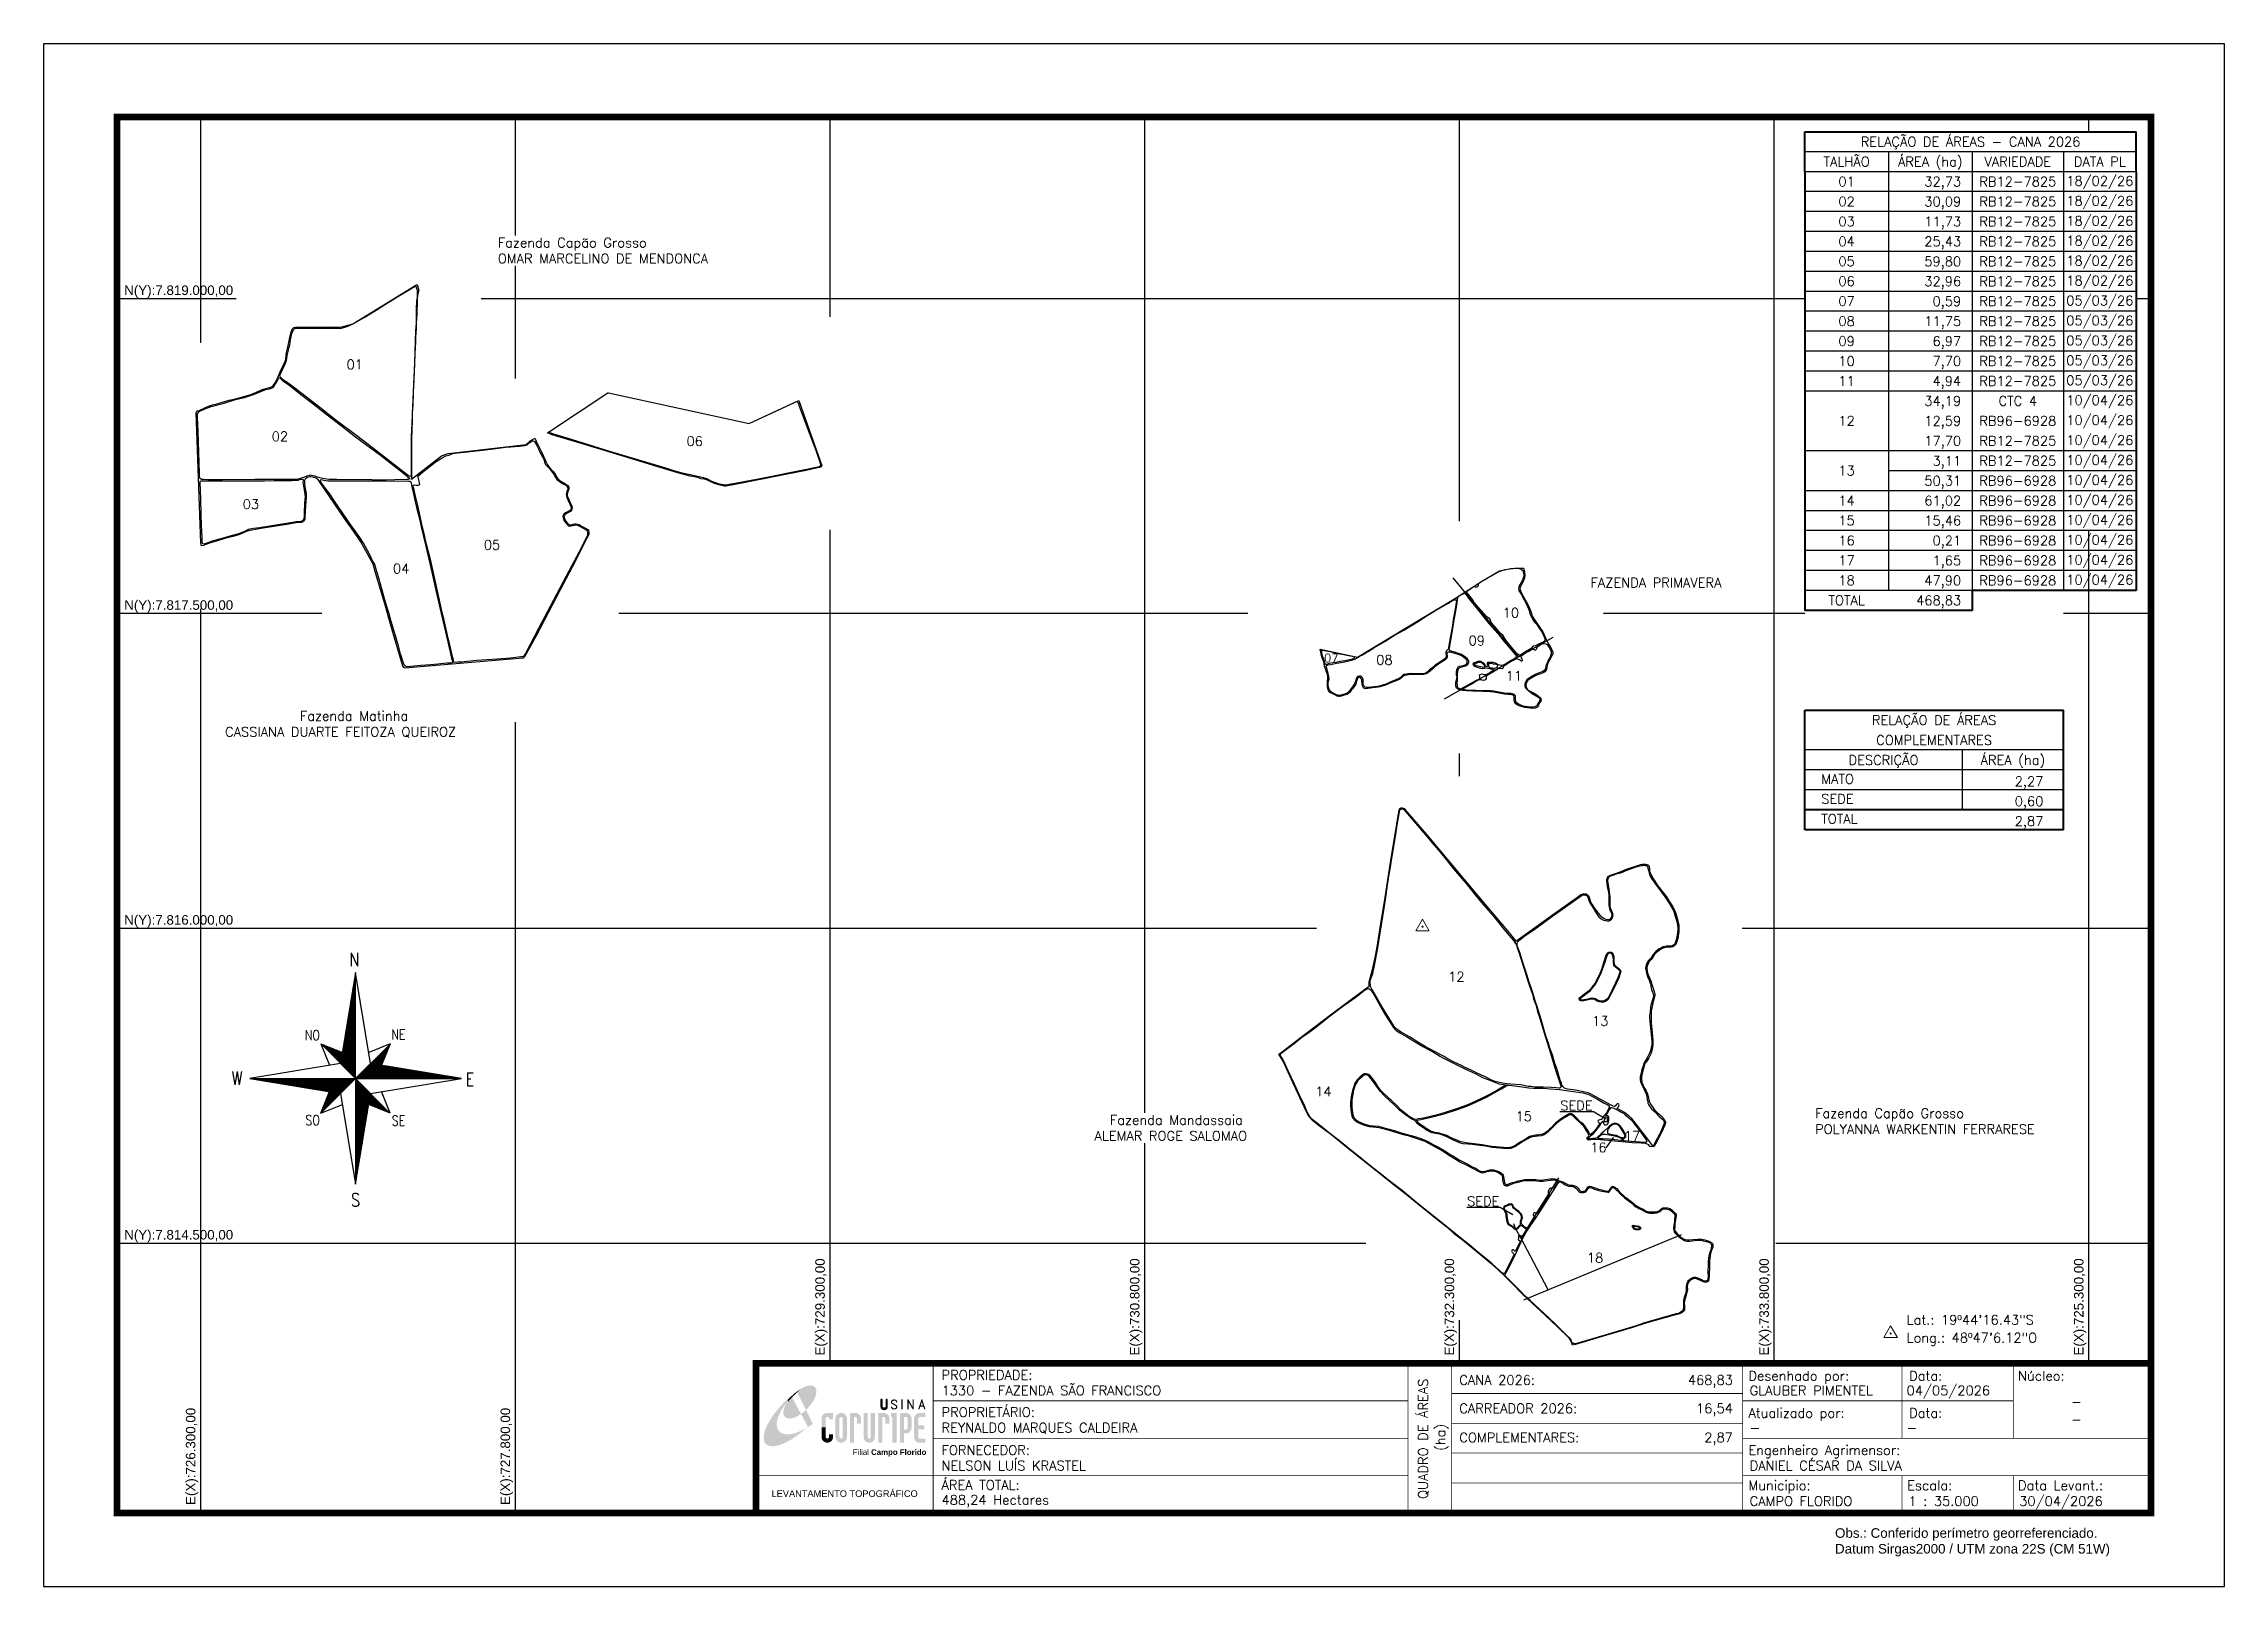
# Model space of a CAD drawing. Header units: millimetres. Extents: x 725551 to 735946, y 7812864 to 7820214.
import ezdxf
from ezdxf.enums import TextEntityAlignment as Align

# ---------------------------------------------------------------- set-up
doc = ezdxf.new("R2010")
doc.units = ezdxf.units.MM
doc.linetypes.add('LIN0', pattern=[0])
for name, color, linetype in [('0114001330', 1, 'Continuous'), ('0114001330001', 5, 'Continuous'), ('0114001330002', 5, 'Continuous'), ('0114001330003', 5, 'Continuous'), ('0114001330004', 5, 'Continuous'), ('0114001330005', 5, 'Continuous'), ('0114001330006', 5, 'Continuous'), ('0114001330007', 5, 'Continuous'), ('0114001330008', 5, 'Continuous'), ('0114001330009', 5, 'Continuous'), ('0114001330010', 5, 'Continuous'), ('0114001330011', 5, 'Continuous'), ('0114001330012', 5, 'Continuous'), ('0114001330013', 5, 'Continuous'), ('0114001330014', 5, 'Continuous'), ('0114001330015', 5, 'Continuous'), ('0114001330016', 5, 'Continuous'), ('0114001330017', 5, 'Continuous'), ('0114001330018', 5, 'Continuous'), ('MALHA', 8, 'Continuous'), ('MARGEM', 5, 'Continuous'), ('MATO', 3, 'Continuous'), ('QUADRO_DE_AREAS_CANA_2026', 7, 'Continuous'), ('QUADRO_DE_AREAS_COMPLEMENTARES', 7, 'Continuous'), ('REDE_DE_LUZ', 6, 'Continuous'), ('SEDE', 7, 'Continuous'), ('SETA_NORTE', 3, 'Continuous'), ('TEXTO', 7, 'Continuous')]:
    doc.layers.add(name, color=color, linetype=linetype)
doc.styles.add('ARIAL', font='arial.ttf')
doc.styles.add('marcelo', font='arial.ttf')
doc.styles.add('ROMANS', font='romans')
doc.styles.add('Simplex', font='simplex.shx')
doc.styles.get("Standard").update_dxf_attribs({"font": 'arial.ttf'})

msp = doc.modelspace()

# ---------------------------------------------------------------- texts
at = {"layer": 'MALHA'}
for s, p in [('N(Y):7.819.000,00', (725935, 7819003)), ('N(Y):7.817.500,00', (725935, 7817503)), ('N(Y):7.816.000,00', (725935, 7816003)), ('N(Y):7.814.500,00', (725935, 7814503))]:
    msp.add_text(s, height=45.5, dxfattribs=at).set_placement(p, align=Align.BOTTOM_LEFT)
for s, p in [('E(X):729.300,00', (729288, 7813964)), ('E(X):730.800,00', (730788, 7813964)), ('E(X):732.300,00', (732288, 7813964)), ('E(X):733.800,00', (733788, 7813964)), ('E(X):725.300,00', (735288, 7813964)), ('E(X):726.300,00', (726288, 7813252)), ('E(X):727.800,00', (727788, 7813252))]:
    msp.add_text(s, height=45.5, rotation=90, dxfattribs=at).set_placement(p, align=Align.BOTTOM_LEFT)
at = {"layer": 'MARGEM', "color": 7, "linetype": 'Continuous', "lineweight": 9}
for s, style, p in [('PROPRIEDADE:', 'Simplex', (729831, 7813894)), ('Desenhado por:', 'Simplex', (733677, 7813890)), ('Data:', 'Simplex', (734443, 7813890)), ('Núcleo:', 'Simplex', (734962, 7813890)), ('PROPRIETÁRIO:', 'Simplex', (729831, 7813717)), ('Atualizado por:', 'Simplex', (733677, 7813713)), ('Data:', 'Simplex', (734443, 7813713)), ('FORNECEDOR:', 'Simplex', (729831, 7813536)), ('Engenheiro Agrimensor:', 'Simplex', (733677, 7813536)), ('ÁREA TOTAL:', 'Simplex', (729831, 7813370)), ('Municipio:', 'Simplex', (733677, 7813368)), ('Escala:', 'Simplex', (734434, 7813368)), ('Data Levant.:', 'Simplex', (734962, 7813368)), ('Obs.: Conferido perímetro georreferenciado.', 'marcelo', (734090, 7813141)), ('Datum Sirgas2000 / UTM zona 22S (CM 51W)', 'marcelo', (734090, 7813066))]:
    msp.add_text(s, height=45.5, dxfattribs=dict(at, style=style)).set_placement(p, align=Align.TOP_LEFT)
at = {"layer": 'MARGEM', "color": 7, "linetype": 'Continuous', "style": 'Simplex'}
for s, p in [('1330 - FAZENDA SÃO FRANCISCO', (729831, 7813820)), ('CANA 2026:', (732299, 7813870)), ('GLAUBER PIMENTEL', (733683, 7813820)), ('04/05/2026', (734431, 7813820)), ('CARREADOR 2026:', (732299, 7813735)), ('REYNALDO MARQUES CALDEIRA', (729831, 7813643)), ('-', (733683, 7813643)), ('-', (734431, 7813643)), ('COMPLEMENTARES:', (732299, 7813596)), ('NELSON LUÍS KRASTEL', (729831, 7813462)), ('DANIEL CÉSAR DA SILVA', (733683, 7813462)), ('488,24 Hectares', (729831, 7813299)), ('30/04/2026', (734968, 7813293)), ('CAMPO FLORIDO', (733683, 7813293)), ('1 : 35.000', (734440, 7813293))]:
    msp.add_text(s, height=45.5, dxfattribs=at).set_placement(p, align=Align.TOP_LEFT)
for s, p in [('QUADRO DE ÁREAS', (732126, 7813567)), ('(ha)', (732209, 7813574))]:
    msp.add_text(s, height=45.5, rotation=90, dxfattribs=at).set_placement(p, align=Align.MIDDLE_CENTER)
for s, p in [('468,83', (733603, 7813870)), ('16,54', (733603, 7813735)), ('2,87', (733603, 7813596))]:
    msp.add_text(s, height=45.5, dxfattribs=at).set_placement(p, align=Align.TOP_RIGHT)
for p in [(735241, 7813743), (735241, 7813659)]:
    msp.add_text('-', height=45.5, dxfattribs=at).set_placement(p, align=Align.MIDDLE_CENTER)
at = {"layer": 'MARGEM', "color": 7, "linetype": 'ByBlock'}
msp.add_text('LEVANTAMENTO TOPOGRÁFICO', height=31.5, dxfattribs=at).set_placement((729369, 7813306), align=Align.MIDDLE_CENTER)
at = {"layer": 'QUADRO_DE_AREAS_CANA_2026', "linetype": 'Continuous', "style": 'Simplex'}
for s, p in [('RELAÇÃO DE ÁREAS - CANA 2026', (734736, 7819747)), ('TALHÃO', (734145, 7819652)), ('ÁREA (ha)', (734544, 7819652)), ('VARIEDADE', (734961, 7819652)), ('DATA PL', (735352, 7819652)), ('01', (734145, 7819557)), ('RB12-7825', (734961, 7819557)), ('18/02/26', (735352, 7819560)), ('02', (734145, 7819462)), ('RB12-7825', (734961, 7819462)), ('18/02/26', (735352, 7819465)), ('03', (734145, 7819367)), ('RB12-7825', (734961, 7819367)), ('18/02/26', (735352, 7819370)), ('04', (734145, 7819272)), ('RB12-7825', (734961, 7819272)), ('18/02/26', (735352, 7819275)), ('05', (734145, 7819177)), ('RB12-7825', (734961, 7819177)), ('18/02/26', (735352, 7819180)), ('06', (734145, 7819082)), ('RB12-7825', (734961, 7819082)), ('05/03/26', (735352, 7818990)), ('18/02/26', (735352, 7819085)), ('07', (734145, 7818987)), ('08', (734145, 7818892)), ('RB12-7825', (734961, 7818987)), ('RB12-7825', (734961, 7818892)), ('05/03/26', (735352, 7818895)), ('09', (734145, 7818797)), ('RB12-7825', (734961, 7818797)), ('05/03/26', (735352, 7818800)), ('10', (734145, 7818702)), ('RB12-7825', (734961, 7818702)), ('05/03/26', (735352, 7818705)), ('11', (734145, 7818607)), ('RB12-7825', (734961, 7818607)), ('05/03/26', (735352, 7818610)), ('CTC 4', (734961, 7818512)), ('10/04/26', (735352, 7818515)), ('12', (734145, 7818417)), ('RB96-6928', (734961, 7818417)), ('10/04/26', (735352, 7818420)), ('RB12-7825', (734961, 7818322)), ('10/04/26', (735352, 7818325)), ('13', (734145, 7818180)), ('RB12-7825', (734961, 7818227)), ('10/04/26', (735352, 7818230)), ('RB96-6928', (734961, 7818132)), ('10/04/26', (735352, 7818135)), ('14', (734145, 7818037)), ('RB96-6928', (734961, 7818037)), ('10/04/26', (735352, 7818040)), ('10/04/26', (735352, 7817945)), ('15', (734145, 7817942)), ('RB96-6928', (734961, 7817942)), ('10/04/26', (735352, 7817850)), ('16', (734145, 7817847)), ('17', (734145, 7817752)), ('RB96-6928', (734961, 7817847)), ('RB96-6928', (734961, 7817752)), ('10/04/26', (735352, 7817755)), ('18', (734145, 7817657)), ('RB96-6928', (734961, 7817657)), ('10/04/26', (735352, 7817660)), ('TOTAL', (734145, 7817562))]:
    msp.add_text(s, height=45.5, dxfattribs=at).set_placement(p, align=Align.MIDDLE_CENTER)
for s, p in [('32,73', (734691, 7819534)), ('30,09', (734691, 7819439)), ('11,73', (734691, 7819344)), ('25,43', (734691, 7819249)), ('59,80', (734691, 7819154)), ('32,96', (734691, 7819059)), ('11,75', (734691, 7818869)), ('0,59', (734691, 7818964)), ('6,97', (734691, 7818774)), ('7,70', (734691, 7818679)), ('4,94', (734691, 7818584)), ('34,19', (734691, 7818489)), ('12,59', (734691, 7818394)), ('17,70', (734691, 7818299)), ('3,11', (734691, 7818204)), ('50,31', (734691, 7818109)), ('61,02', (734691, 7818014)), ('15,46', (734691, 7817919)), ('0,21', (734691, 7817824)), ('1,65', (734691, 7817729)), ('47,90', (734691, 7817634)), ('468,83', (734691, 7817539))]:
    msp.add_text(s, height=45.5, dxfattribs=at).set_placement(p, align=Align.RIGHT)
at = {"layer": 'QUADRO_DE_AREAS_COMPLEMENTARES', "linetype": 'Continuous', "style": 'Simplex'}
for s, p in [('RELAÇÃO DE ÁREAS', (734562, 7816991)), ('DESCRIÇÃO', (734321, 7816801)), ('COMPLEMENTARES', (734562, 7816896)), ('ÁREA (ha)', (734938, 7816801))]:
    msp.add_text(s, height=45.5, dxfattribs=at).set_placement(p, align=Align.MIDDLE_CENTER)
for s, p in [('MATO', (734024, 7816711)), ('SEDE', (734024, 7816616)), ('TOTAL', (734024, 7816521))]:
    msp.add_text(s, height=45.5, dxfattribs=at).set_placement(p, align=Align.MIDDLE_LEFT)
for s, p in [('2,27', (735083, 7816677)), ('0,60', (735083, 7816582)), ('2,87', (735083, 7816487))]:
    msp.add_text(s, height=45.5, dxfattribs=at).set_placement(p, align=Align.RIGHT)
at = {"layer": 'TEXTO', "linetype": 'Continuous', "style": 'Simplex'}
for s, height, p in [('01', 45.5, (727034, 7818686)), ('02', 45.5, (726677, 7818343)), ('06', 45.5, (728654, 7818320)), ('03', 45.5, (726539, 7818020)), ('05', 45.5, (727688, 7817826)), ('04', 45.5, (727255, 7817713)), ('10', 45.5, (732545, 7817503)), ('09', 45.5, (732382, 7817370)), ('07', 40, (731689, 7817287)), ('08', 45.5, (731942, 7817278)), ('11', 45.5, (732559, 7817202)), ('12', 45.5, (732285, 7815769)), ('13', 45.5, (732971, 7815558)), ('14', 45.5, (731651, 7815222)), ('SEDE', 45.5, (732857, 7815155)), ('15', 45.5, (732606, 7815104)), ('16', 45.5, (732962, 7814955)), ('17', 45, (733122, 7815010)), ('SEDE', 45.5, (732413, 7814699)), ('18', 45.5, (732946, 7814430))]:
    msp.add_text(s, height=height, dxfattribs=at).set_placement(p, align=Align.MIDDLE_CENTER)
at = {"layer": 'TEXTO', "linetype": 'ByBlock', "style": 'Simplex'}
for s, p in [('Lat.: 19º44\'16.43"S', (734431, 7814111, 2299)), ('Long.: 48º47\'6.12"O', (734431, 7814026, 2299))]:
    msp.add_text(s, height=45.5, dxfattribs=at).set_placement(p)
at = {"layer": 'TEXTO', "char_height": 45.5, "attachment_point": 1, "style": 'Simplex'}
for s, insert, width in [('{\\Fsimplex.shx;\\W7.07411; }Fazenda Capão Grosso^J{\\Fsimplex.shx;\\W7.07411; }OMAR MARCELINO DE MENDONCA', (727495, 7819289), 1384.1), ('\\pi131.38191;FAZENDA PRIMAVERA', (732793, 7817669), 988.6), ('\\pi407.13421;Fazenda Matinha\\P\\pi50.71755;CASSIANA DUARTE FEITOZA QUEIROZ', (726365, 7817034), 1384.1), ('\\pi146.54858;Fazenda Mandassaia\\P\\pi72.88191;ALEMAR ROGE SALOMAO', (730487, 7815109), 988.6), ('{\\Fsimplex.shx;\\W6.81677; }Fazenda Capão Grosso^J{\\Fsimplex.shx;\\W6.81677; }POLYANNA WARKENTIN FERRARESE', (733782, 7815141), 1362.91)]:
    msp.add_mtext(s, dxfattribs=dict(at, insert=insert, width=width))

# ---------------------------------------------------------------- blocks, each defined once
blk = doc.blocks.new('A$C78F83FB3')
at = {"layer": 'MARGEM'}
h = blk.add_hatch(color=20, dxfattribs=at)
edge = h.paths.add_edge_path()
edge.add_ellipse((19.49, 23.77), major_axis=(-6.68, -6.67), ratio=0.469426, start_angle=292.73277, end_angle=601.25787)
edge.add_ellipse((22.83, 22.05), major_axis=(12.64, 11.29), ratio=0.457614, start_angle=79.90686, end_angle=107.91393)
edge = h.paths.add_edge_path()
edge.add_ellipse((18.28, 18.7), major_axis=(13.95, 13.59), ratio=0.386848, start_angle=63.96117, end_angle=264.59932)
edge.add_ellipse((22.83, 22.05), major_axis=(12.64, 11.29), ratio=0.457614, start_angle=107.91393, end_angle=245.11815, ccw=False)
edge.add_ellipse((19.49, 23.77), major_axis=(-6.68, -6.67), ratio=0.469426, start_angle=241.25787, end_angle=292.73277, ccw=False)
for color, points in [(20, [(15.46, 26.12), (14.17, 24.81), (14.06, 24.24), (14.39, 23.97), (14.67, 24.54), (19.47, 29.32), (18.48, 28.66), (17.31, 27.78)]), (7, [(58.42, 24.9), (57.9, 24.9), (57.9, 21.73, -0.414214), (57.15, 20.98), (56.84, 20.98, -0.414214), (56.09, 21.73), (56.09, 24.9), (55.57, 24.9), (55.57, 21.73, 0.414214), (56.84, 20.46), (57.15, 20.46, 0.414214), (58.42, 21.73)]), (7, [(61.7, 24.9), (61.23, 24.9, 0.396318), (60.04, 23.78), (60.04, 23.72, 0.151912), (60.39, 22.97), (60.46, 22.92), (62.18, 22), (62.85, 21.83, 0.12407), (62.51, 22.42), (60.75, 23.36, -0.13192), (60.56, 23.77, -0.385578), (61.23, 24.37), (61.7, 24.37, -0.414214), (62.37, 23.7), (62.89, 23.7, 0.414214)]), (7, [(62.37, 23.7), (62.89, 23.7, 0.414214), (61.7, 24.9), (61.23, 24.9, 0.396318), (60.04, 23.78), (60.04, 23.72, 0.151912), (60.39, 22.97), (60.46, 22.92), (62.18, 22), (62.18, 22, -0.131921), (62.37, 21.59, -0.385578), (61.7, 20.98), (61.23, 20.98, -0.414214), (60.56, 21.65), (60.04, 21.65, 0.414214), (61.23, 20.46), (61.7, 20.46, 0.402546), (62.89, 21.61, 0.165292), (62.51, 22.42), (60.75, 23.36, -0.13192), (60.56, 23.77, -0.385578), (61.23, 24.37), (61.7, 24.37, -0.414214)]), (7, [(30.97, 12.46), (29.13, 12.46), (29.13, 8.21, 1), (34.29, 8.21), (34.29, 9.41), (32.45, 9.41), (32.45, 8.21, -1), (30.97, 8.21)])]:
    blk.add_hatch(color=color, dxfattribs=at).paths.add_polyline_path(points)
h = blk.add_hatch(color=7, dxfattribs=at)
h.paths.add_polyline_path([(65.24, 24.9), (64.72, 24.9), (64.72, 20.46), (65.24, 20.46)])
h.paths.add_polyline_path([(67.38, 20.46), (67.9, 20.46), (67.9, 23.74), (69.74, 20.46), (70.23, 20.46), (70.23, 24.9), (69.71, 24.9), (69.71, 21.58), (67.85, 24.9), (67.38, 24.9)])
h.paths.add_polyline_path([(72.17, 20.46), (72.72, 20.46), (73.14, 21.73), (74.49, 21.73), (74.9, 20.46), (75.45, 20.46), (74, 24.9), (73.62, 24.9)])
h.paths.add_polyline_path([(73.81, 23.8), (74.32, 22.25), (73.31, 22.25)], flags=16)
h = blk.add_hatch(color=7, dxfattribs=at)
h.paths.add_polyline_path([(31.71, 18.93, 0.414214), (29.13, 16.35), (29.13, 12.46), (30.97, 12.46), (30.97, 16.35, -0.414214), (31.71, 17.09), (32.45, 17.09), (32.45, 16.02), (34.29, 16.02), (34.29, 18.93)])
h.paths.add_polyline_path([(44.15, 17.09, -0.414214), (44.89, 16.35), (44.89, 14.1), (46.72, 14.1), (46.72, 16.17, 0.433937), (44.15, 18.93), (41.77, 18.93), (41.77, 12.46), (43.61, 12.46), (43.61, 17.09)])
h.paths.add_polyline_path([(43.61, 12.46), (41.77, 12.46), (41.77, 5.62), (43.61, 5.62)])
h.paths.add_polyline_path([(47.92, 12.46), (49.75, 12.46), (49.75, 18.93), (47.92, 18.93)])
h.paths.add_polyline_path([(52.91, 18.93), (51.08, 18.93), (51.08, 12.46), (52.91, 12.46)])
h.paths.add_polyline_path([(51.08, 8.12, -1), (49.75, 8.12), (49.75, 12.46), (47.92, 12.46), (47.92, 8.12, 1), (52.91, 8.12), (52.91, 12.46), (51.08, 12.46)])
h.paths.add_polyline_path([(54.41, 12.46), (56.25, 12.46), (56.25, 17.09), (56.79, 17.09, -0.414214), (57.53, 16.35), (57.53, 14.1), (59.36, 14.1), (59.36, 16.17, 0.433937), (56.79, 18.93), (54.41, 18.93)])
h.paths.add_polyline_path([(56.25, 12.46), (54.41, 12.46), (54.41, 5.62), (56.25, 5.62)])
h.paths.add_polyline_path([(60.73, 12.46), (62.58, 12.46), (62.58, 18.93), (60.02, 18.93), (60.02, 17.08), (60.73, 17.08)])
h.paths.add_polyline_path([(62.58, 12.46), (60.73, 12.46), (60.73, 5.62), (62.58, 5.62)])
h.paths.add_polyline_path([(64.06, 12.46), (65.82, 12.46), (65.82, 17.17), (66.66, 17.17, -0.450417), (67.48, 16.25), (67.48, 12.46), (69.24, 12.46, 0.002307), (69.24, 12.48, 0.005282), (69.23, 12.54, -0.000938), (69.23, 12.53), (69.23, 16.17, 0.433937), (66.66, 18.93), (64.06, 18.93)])
h.paths.add_polyline_path([(64.06, 5.62), (65.82, 5.62), (65.82, 9.77), (66.66, 9.77, 0.426056), (69.24, 12.46), (67.48, 12.46), (67.48, 12.45, -0.450417), (66.66, 11.53), (65.82, 11.53), (65.82, 12.46), (64.06, 12.46)])
h.paths.add_polyline_path([(70.37, 12.46), (74.87, 12.46), (74.87, 13.44), (72.21, 13.44), (72.21, 16.35, -0.414214), (72.95, 17.09), (75.38, 17.09), (75.38, 18.93), (72.95, 18.93, 0.414214), (70.37, 16.35)])
h.paths.add_polyline_path([(72.21, 11.62), (74.87, 11.62), (74.87, 12.46), (70.37, 12.46), (70.37, 8.21, 0.414214), (72.95, 5.62), (75.38, 5.62), (75.38, 7.47), (72.95, 7.47, -0.414214), (72.21, 8.21)])
h = blk.add_hatch(color=7, dxfattribs=at)
h.paths.add_polyline_path([(35.29, 16.35), (35.29, 8.21, 1), (40.46, 8.21, 0.016978), (40.45, 8.38), (40.45, 16.17, 0.433937), (37.88, 18.93), (37.87, 18.93, 0.41391)])
h.paths.add_polyline_path([(38.62, 16.35), (38.62, 8.21, -1), (37.13, 8.21), (37.13, 16.35, -1)], flags=16)
at = {"layer": 'MARGEM', "color": 7}
blk.add_lwpolyline([(58.42, 24.9), (57.9, 24.9), (57.9, 21.73, -0.414214), (57.15, 20.98), (56.84, 20.98, -0.414214), (56.09, 21.73), (56.09, 24.9), (55.57, 24.9), (55.57, 21.73, 0.414214), (56.84, 20.46), (57.15, 20.46, 0.414214), (58.42, 21.73), (58.42, 24.9)], format="xyb", close=True, dxfattribs=at)
at = {"layer": 'MARGEM', "color": 252, "insert": (43.05, 2.72), "char_height": 2.5, "width": 33.0271, "attachment_point": 1, "style": 'ARIAL'}
blk.add_mtext('Filial {\\fArial|b1|i0|c0|p34;Campo Florido}', dxfattribs=at)
blk = doc.blocks.new('A$C309442C0')
at = {"layer": 'SETA_NORTE', "linetype": 'Continuous'}
h = blk.add_hatch(dxfattribs=at)
h.set_pattern_fill('ANSI31', color=256, scale=0.1375, angle=-90, style=0)
h.set_pattern_definition([(315, (-215853.3434, 13873.16845), (0.3086963042, 0.3086963042), [])])
h.paths.add_polyline_path([(73.5, 97.4), (74.7, 104.9), (60, 110.8)])
h = blk.add_hatch(dxfattribs=at)
h.set_pattern_fill('ANSI31', color=256, scale=0.1375, angle=180, style=0)
h.set_pattern_definition([(225, (13869.59828, 216024.21475), (0.3086963042, -0.3086963042), [])])
h.paths.add_polyline_path([(93.8, 97.4), (101.4, 96.2), (107.3, 110.8)])
h = blk.add_hatch(dxfattribs=at)
h.set_pattern_fill('ANSI31', color=256, scale=0.1375, style=0)
h.set_pattern_definition([(45, (-13702.2971, -215849.77324), (-0.3086963042, 0.3086963042), [])])
h.paths.add_polyline_path([(73.5, 77), (65.9, 78.3), (60, 63.6)])
h = blk.add_hatch(dxfattribs=at)
h.set_pattern_fill('ANSI31', color=256, scale=0.1375, angle=90, style=0)
h.set_pattern_definition([(135, (216020.6446, -13698.72693), (-0.3086963042, -0.3086963042), [])])
h.paths.add_polyline_path([(93.8, 77), (92.6, 69.5), (107.3, 63.6)])
for p, q in [((81.6, 146.8), (83.7, 148.9)), ((81.7, 147.6), (83.7, 149.5)), ((81.8, 148.3), (83.7, 150.1)), ((82, 149.1), (83.7, 150.8)), ((82.1, 149.9), (83.7, 151.4)), ((82.2, 150.6), (83.7, 152.1)), ((82.3, 151.4), (83.7, 152.7)), ((82.5, 152.2), (83.7, 153.3)), ((82.6, 152.9), (83.7, 154)), ((82.7, 153.7), (83.7, 154.6)), ((82.9, 154.4), (83.7, 155.2)), ((83, 155.2), (83.7, 155.9)), ((83.1, 156), (83.7, 156.5)), ((83.2, 156.7), (83.7, 157.2)), ((83.4, 157.5), (83.7, 157.8)), ((83.5, 158.3), (83.7, 158.4)), ((83.6, 159), (83.7, 159.1)), ((78.7, 129.3), (83.7, 134.2)), ((78.8, 130), (83.7, 134.9)), ((79, 130.8), (83.7, 135.5)), ((79.1, 131.6), (83.7, 136.1)), ((79.2, 132.3), (83.7, 136.8)), ((79.3, 133.1), (83.7, 137.4)), ((79.5, 133.8), (83.7, 138)), ((79.6, 134.6), (83.7, 138.7)), ((79.7, 135.4), (83.7, 139.3)), ((79.8, 136.1), (83.7, 140)), ((80, 136.9), (83.7, 140.6)), ((80.1, 137.7), (83.7, 141.2)), ((80.2, 138.4), (83.7, 141.9)), ((80.3, 139.2), (83.7, 142.5)), ((80.5, 139.9), (83.7, 143.1)), ((80.6, 140.7), (83.7, 143.8)), ((80.7, 141.5), (83.7, 144.4)), ((80.8, 142.2), (83.7, 145)), ((81, 143), (83.7, 145.7)), ((81.1, 143.8), (83.7, 146.3)), ((81.2, 144.5), (83.7, 147)), ((81.3, 145.3), (83.7, 147.6)), ((81.5, 146.1), (83.7, 148.2)), ((75.7, 111), (83.7, 118.9)), ((75.8, 111.7), (83.7, 119.6)), ((75.9, 112.5), (83.7, 120.2)), ((76.1, 113.3), (83.7, 120.8)), ((76.2, 114), (83.7, 121.5)), ((76.3, 114.8), (83.7, 122.1)), ((76.4, 115.5), (83.7, 122.8)), ((76.6, 116.3), (83.7, 123.4)), ((76.7, 117.1), (83.7, 124)), ((76.8, 117.8), (83.7, 124.7)), ((76.9, 118.6), (83.7, 125.3)), ((77.1, 119.4), (83.7, 125.9)), ((77.2, 120.1), (83.7, 126.6)), ((77.3, 120.9), (83.7, 127.2)), ((77.4, 121.6), (83.7, 127.8)), ((77.6, 122.4), (83.7, 128.5)), ((77.7, 123.2), (83.7, 129.1)), ((77.8, 123.9), (83.7, 129.8)), ((78, 124.7), (83.7, 130.4)), ((78.1, 125.5), (83.7, 131)), ((78.2, 126.2), (83.7, 131.7)), ((78.3, 127), (83.7, 132.3)), ((78.5, 127.7), (83.7, 132.9)), ((78.6, 128.5), (83.7, 133.6)), ((60, 110.8), (74.7, 104.9)), ((60, 110.8), (65.9, 96.2)), ((73.5, 97.3), (83.7, 107.5)), ((73.6, 98), (83.7, 108.1)), ((73.7, 98.8), (83.7, 108.7)), ((73.8, 99.5), (83.7, 109.4)), ((73.8, 97), (83.7, 106.8)), ((73.9, 100.3), (83.7, 110)), ((74.1, 101.1), (83.7, 110.6)), ((74.2, 101.8), (83.7, 111.3)), ((74.2, 96.7), (83.7, 106.2)), ((74.3, 102.6), (83.7, 111.9)), ((74.4, 103.3), (83.7, 112.6)), ((74.5, 96.4), (83.7, 105.6)), ((74.6, 104.1), (83.7, 113.2)), ((74.7, 104.9), (83.7, 113.8)), ((74.8, 105.6), (83.7, 114.5)), ((74.8, 96.1), (83.7, 104.9)), ((74.9, 106.4), (83.7, 115.1)), ((75.1, 107.2), (83.7, 115.7)), ((75.1, 95.7), (83.7, 104.3)), ((75.2, 107.9), (83.7, 116.4)), ((75.3, 108.7), (83.7, 117)), ((75.4, 109.4), (83.7, 117.7)), ((75.6, 110.2), (83.7, 118.3)), ((107.3, 110.8), (92.6, 104.9)), ((107.3, 110.8), (101.4, 96.2)), ((75.4, 95.4), (83.7, 103.6)), ((75.8, 95.1), (83.7, 103)), ((76.1, 94.8), (83.7, 102.4)), ((76.4, 94.5), (83.7, 101.7)), ((76.7, 94.2), (83.7, 101.1)), ((77, 93.8), (83.7, 100.5)), ((77.4, 93.5), (83.7, 99.8)), ((77.7, 93.2), (83.7, 99.2)), ((78, 92.9), (83.7, 98.5)), ((78.3, 92.6), (83.7, 97.9)), ((78.6, 92.2), (83.7, 97.3)), ((78.9, 91.9), (83.7, 96.6)), ((79.3, 91.6), (83.7, 96)), ((79.6, 91.3), (83.7, 95.4)), ((79.9, 91), (83.7, 94.7)), ((80.2, 90.7), (83.7, 94.1)), ((80.5, 90.3), (83.7, 93.4)), ((80.9, 90), (83.7, 92.8)), ((81.2, 89.7), (83.7, 92.2)), ((81.5, 89.4), (83.7, 91.5)), ((81.8, 89.1), (83.7, 90.9)), ((82.1, 88.7), (83.7, 90.3)), ((82.4, 88.4), (83.7, 89.6)), ((83.8, 87.2), (94, 97.4)), ((84.4, 87.2), (94.5, 97.3)), ((85.1, 87.2), (95.1, 97.2)), ((85.7, 87.2), (95.6, 97.1)), ((86.3, 87.2), (96.2, 97)), ((87, 87.2), (96.7, 96.9)), ((87.6, 87.2), (97.2, 96.9)), ((88.3, 87.2), (97.8, 96.8)), ((88.9, 87.2), (98.3, 96.7)), ((89.5, 87.2), (98.9, 96.6)), ((90.2, 87.2), (99.4, 96.5)), ((90.8, 87.2), (100, 96.4)), ((91.4, 87.2), (100.5, 96.3)), ((92.1, 87.2), (101.1, 96.2)), ((92.7, 87.2), (101.6, 96.1)), ((93.4, 87.2), (102.2, 96)), ((94, 87.2), (102.7, 96)), ((94.6, 87.2), (103.3, 95.9)), ((95.3, 87.2), (103.8, 95.8)), ((95.9, 87.2), (104.4, 95.7)), ((96.5, 87.2), (104.9, 95.6)), ((97.2, 87.2), (105.5, 95.5)), ((97.8, 87.2), (106, 95.4)), ((98.4, 87.2), (106.5, 95.3)), ((99.1, 87.2), (107.1, 95.2)), ((99.7, 87.2), (107.6, 95.1)), ((100.4, 87.2), (108.2, 95.1)), ((101, 87.2), (108.7, 95)), ((101.6, 87.2), (109.3, 94.9)), ((102.3, 87.2), (109.8, 94.8)), ((102.9, 87.2), (110.4, 94.7)), ((103.5, 87.2), (110.9, 94.6)), ((104.2, 87.2), (111.5, 94.5)), ((104.8, 87.2), (112, 94.4)), ((105.5, 87.2), (112.6, 94.3)), ((106.1, 87.2), (113.1, 94.2)), ((106.7, 87.2), (113.7, 94.1)), ((107.4, 87.2), (114.2, 94.1)), ((108, 87.2), (114.8, 94)), ((108.6, 87.2), (115.3, 93.9)), ((109.3, 87.2), (115.8, 93.8)), ((109.9, 87.2), (116.4, 93.7)), ((110.6, 87.2), (116.9, 93.6)), ((111.2, 87.2), (117.5, 93.5)), ((111.8, 87.2), (118, 93.4)), ((112.5, 87.2), (118.6, 93.3)), ((113.1, 87.2), (119.1, 93.2)), ((113.7, 87.2), (119.7, 93.2)), ((114.4, 87.2), (120.2, 93.1)), ((115, 87.2), (120.8, 93)), ((115.6, 87.2), (121.3, 92.9)), ((116.3, 87.2), (121.9, 92.8)), ((116.9, 87.2), (122.4, 92.7)), ((117.6, 87.2), (123, 92.6)), ((118.2, 87.2), (123.5, 92.5)), ((118.8, 87.2), (124, 92.4)), ((119.5, 87.2), (124.6, 92.3)), ((120.1, 87.2), (125.1, 92.3)), ((120.7, 87.2), (125.7, 92.2)), ((121.4, 87.2), (126.2, 92.1)), ((122, 87.2), (126.8, 92)), ((122.7, 87.2), (127.3, 91.9)), ((123.3, 87.2), (127.9, 91.8)), ((123.9, 87.2), (128.4, 91.7)), ((124.6, 87.2), (129, 91.6)), ((125.2, 87.2), (129.5, 91.5)), ((125.8, 87.2), (130.1, 91.4)), ((126.5, 87.2), (130.6, 91.4)), ((127.1, 87.2), (131.2, 91.3)), ((127.8, 87.2), (131.7, 91.2)), ((128.4, 87.2), (132.3, 91.1)), ((129, 87.2), (132.8, 91)), ((129.7, 87.2), (133.3, 90.9)), ((130.3, 87.2), (133.9, 90.8)), ((130.9, 87.2), (134.4, 90.7)), ((131.6, 87.2), (135, 90.6)), ((132.2, 87.2), (135.5, 90.5)), ((132.8, 87.2), (136.1, 90.5)), ((133.5, 87.2), (136.6, 90.4)), ((134.1, 87.2), (137.2, 90.3)), ((134.8, 87.2), (137.7, 90.2)), ((135.4, 87.2), (138.3, 90.1)), ((136, 87.2), (138.8, 90)), ((136.7, 87.2), (139.4, 89.9)), ((137.3, 87.2), (139.9, 89.8)), ((137.9, 87.2), (140.5, 89.7)), ((138.6, 87.2), (141, 89.6)), ((139.2, 87.2), (141.6, 89.6)), ((139.9, 87.2), (142.1, 89.5)), ((140.5, 87.2), (142.6, 89.4)), ((141.1, 87.2), (143.2, 89.3)), ((141.8, 87.2), (143.7, 89.2)), ((142.4, 87.2), (144.3, 89.1)), ((11.8, 87.2), (11.8, 87.2)), ((12.3, 87.1), (12.4, 87.2)), ((12.9, 87), (13.1, 87.2)), ((13.4, 86.9), (13.7, 87.2)), ((14, 86.8), (14.4, 87.2)), ((14.5, 86.7), (15, 87.2)), ((15.1, 86.6), (15.6, 87.2)), ((15.6, 86.6), (16.3, 87.2)), ((16.2, 86.5), (16.9, 87.2)), ((16.7, 86.4), (17.5, 87.2)), ((17.2, 86.3), (18.2, 87.2)), ((17.8, 86.2), (18.8, 87.2)), ((18.3, 86.1), (19.5, 87.2)), ((18.9, 86), (20.1, 87.2)), ((19.4, 85.9), (20.7, 87.2)), ((20, 85.8), (21.4, 87.2)), ((20.5, 85.7), (22, 87.2)), ((21.1, 85.7), (22.6, 87.2)), ((21.6, 85.6), (23.3, 87.2)), ((22.2, 85.5), (23.9, 87.2)), ((22.7, 85.4), (24.6, 87.2)), ((23.3, 85.3), (25.2, 87.2)), ((23.8, 85.2), (25.8, 87.2)), ((24.4, 85.1), (26.5, 87.2)), ((24.9, 85), (27.1, 87.2)), ((25.5, 84.9), (27.7, 87.2)), ((26, 84.8), (28.4, 87.2)), ((26.5, 84.8), (29, 87.2)), ((27.1, 84.7), (29.6, 87.2)), ((27.6, 84.6), (30.3, 87.2)), ((28.2, 84.5), (30.9, 87.2)), ((28.7, 84.4), (31.6, 87.2)), ((29.3, 84.3), (32.2, 87.2)), ((29.8, 84.2), (32.8, 87.2)), ((30.4, 84.1), (33.5, 87.2)), ((30.9, 84), (34.1, 87.2)), ((31.5, 83.9), (34.7, 87.2)), ((32, 83.9), (35.4, 87.2)), ((32.6, 83.8), (36, 87.2)), ((33.1, 83.7), (36.7, 87.2)), ((33.7, 83.6), (37.3, 87.2)), ((34.2, 83.5), (37.9, 87.2)), ((34.7, 83.4), (38.6, 87.2)), ((35.3, 83.3), (39.2, 87.2)), ((35.8, 83.2), (39.8, 87.2)), ((36.4, 83.1), (40.5, 87.2)), ((36.9, 83), (41.1, 87.2)), ((37.5, 83), (41.8, 87.2)), ((38, 82.9), (42.4, 87.2)), ((38.6, 82.8), (43, 87.2)), ((39.1, 82.7), (43.7, 87.2)), ((39.7, 82.6), (44.3, 87.2)), ((40.2, 82.5), (44.9, 87.2)), ((40.8, 82.4), (45.6, 87.2)), ((41.3, 82.3), (46.2, 87.2)), ((41.9, 82.2), (46.8, 87.2)), ((42.4, 82.1), (47.5, 87.2)), ((43, 82.1), (48.1, 87.2)), ((43.5, 82), (48.8, 87.2)), ((44, 81.9), (49.4, 87.2)), ((44.6, 81.8), (50, 87.2)), ((45.1, 81.7), (50.7, 87.2)), ((45.7, 81.6), (51.3, 87.2)), ((46.2, 81.5), (51.9, 87.2)), ((46.8, 81.4), (52.6, 87.2)), ((47.3, 81.3), (53.2, 87.2)), ((47.9, 81.2), (53.9, 87.2)), ((48.4, 81.2), (54.5, 87.2)), ((49, 81.1), (55.1, 87.2)), ((49.5, 81), (55.8, 87.2)), ((50.1, 80.9), (56.4, 87.2)), ((50.6, 80.8), (57, 87.2)), ((51.2, 80.7), (57.7, 87.2)), ((51.7, 80.6), (58.3, 87.2)), ((52.3, 80.5), (59, 87.2)), ((52.8, 80.4), (59.6, 87.2)), ((53.3, 80.3), (60.2, 87.2)), ((53.9, 80.3), (60.9, 87.2)), ((54.4, 80.2), (61.5, 87.2)), ((55, 80.1), (62.1, 87.2)), ((55.5, 80), (62.8, 87.2)), ((56.1, 79.9), (63.4, 87.2)), ((56.6, 79.8), (64, 87.2)), ((57.2, 79.7), (64.7, 87.2)), ((57.7, 79.6), (65.3, 87.2)), ((58.3, 79.5), (66, 87.2)), ((58.8, 79.4), (66.6, 87.2)), ((59.4, 79.4), (67.2, 87.2)), ((59.9, 79.3), (67.9, 87.2)), ((83.7, 87.2), (60, 63.6)), ((60, 63.6), (65.9, 78.3)), ((60.5, 79.2), (68.5, 87.2)), ((61, 79.1), (69.1, 87.2)), ((61.5, 79), (69.8, 87.2)), ((62.1, 78.9), (70.4, 87.2)), ((62.6, 78.8), (71.1, 87.2)), ((63.2, 78.7), (71.7, 87.2)), ((63.7, 78.6), (72.3, 87.2)), ((64.3, 78.5), (73, 87.2)), ((64.8, 78.4), (73.6, 87.2)), ((65.4, 78.4), (74.2, 87.2)), ((65.9, 78.3), (74.9, 87.2)), ((66.5, 78.2), (75.5, 87.2)), ((67, 78.1), (76.2, 87.2)), ((67.6, 78), (76.8, 87.2)), ((68.1, 77.9), (77.4, 87.2)), ((68.7, 77.8), (78.1, 87.2)), ((69.2, 77.7), (78.7, 87.2)), ((69.8, 77.6), (79.3, 87.2)), ((70.3, 77.5), (80, 87.2)), ((70.8, 77.5), (80.6, 87.2)), ((71.4, 77.4), (81.2, 87.2)), ((71.9, 77.3), (81.9, 87.2)), ((72.5, 77.2), (82.5, 87.2)), ((73, 77.1), (83.2, 87.2)), ((82.8, 88.1), (83.7, 89)), ((83.1, 87.8), (83.7, 88.4)), ((83.4, 87.5), (83.7, 87.7)), ((83.7, 87.1), (83.7, 87.1)), ((83.7, 86.4), (84, 86.8)), ((83.7, 85.8), (84.4, 86.5)), ((83.7, 85.2), (84.7, 86.2)), ((83.7, 84.5), (85, 85.9)), ((83.7, 83.9), (85.3, 85.6)), ((83.7, 83.3), (85.6, 85.2)), ((83.7, 82.6), (86, 84.9)), ((83.7, 82), (86.3, 84.6)), ((83.7, 81.3), (86.6, 84.3)), ((83.7, 80.7), (86.9, 84)), ((83.7, 80.1), (87.2, 83.6)), ((83.7, 79.4), (87.5, 83.3)), ((83.7, 78.8), (87.9, 83)), ((83.7, 78.2), (88.2, 82.7)), ((83.7, 77.5), (88.5, 82.4)), ((83.7, 76.9), (88.8, 82.1)), ((83.7, 76.2), (89.1, 81.7)), ((83.7, 75.6), (89.5, 81.4)), ((83.7, 75), (89.8, 81.1)), ((83.7, 74.3), (90.1, 80.8)), ((83.7, 73.7), (90.4, 80.5)), ((83.7, 73.1), (90.7, 80.1)), ((83.7, 72.4), (91, 79.8)), ((83.7, 71.8), (91.4, 79.5)), ((83.7, 71.2), (91.7, 79.2)), ((83.7, 70.5), (92, 78.9)), ((83.7, 69.9), (92.3, 78.5)), ((83.7, 69.2), (92.6, 78.2)), ((83.7, 68.6), (93, 77.9)), ((83.7, 68), (93.3, 77.6)), ((83.7, 67.3), (93.6, 77.3)), ((83.7, 66.7), (93.8, 76.9)), ((83.7, 66.1), (93.7, 76.1)), ((83.7, 65.4), (93.6, 75.3)), ((83.7, 64.8), (93.4, 74.6)), ((107.3, 63.6), (101.4, 78.3)), ((143, 87.2), (144.8, 89)), ((143.7, 87.2), (145.4, 88.9)), ((144.3, 87.2), (145.9, 88.8)), ((144.9, 87.2), (146.5, 88.7)), ((145.6, 87.2), (147, 88.7)), ((146.2, 87.2), (147.6, 88.6)), ((146.9, 87.2), (148.1, 88.5)), ((147.5, 87.2), (148.7, 88.4)), ((148.1, 87.2), (149.2, 88.3)), ((148.8, 87.2), (149.8, 88.2)), ((149.4, 87.2), (150.3, 88.1)), ((150, 87.2), (150.8, 88)), ((150.7, 87.2), (151.4, 87.9)), ((151.3, 87.2), (151.9, 87.8)), ((152, 87.2), (152.5, 87.8)), ((152.6, 87.2), (153, 87.7)), ((153.2, 87.2), (153.6, 87.6)), ((153.9, 87.2), (154.1, 87.5)), ((154.5, 87.2), (154.7, 87.4)), ((155.1, 87.2), (155.2, 87.3)), ((60, 63.6), (74.7, 69.5)), ((83.7, 64.1), (93.3, 73.8)), ((83.7, 63.5), (93.2, 73)), ((83.7, 62.9), (93.1, 72.3)), ((83.7, 62.2), (92.9, 71.5)), ((83.7, 61.6), (92.8, 70.8)), ((83.7, 61), (92.7, 70)), ((83.7, 60.3), (92.6, 69.2)), ((83.7, 59.7), (92.4, 68.5)), ((83.7, 59), (92.3, 67.7)), ((83.7, 58.4), (92.2, 66.9)), ((83.7, 57.8), (92.1, 66.2)), ((83.7, 57.1), (91.9, 65.4)), ((83.7, 56.5), (91.8, 64.7)), ((83.7, 55.9), (91.7, 63.9)), ((83.7, 55.2), (91.6, 63.1)), ((83.7, 54.6), (91.4, 62.4)), ((83.7, 54), (91.3, 61.6)), ((83.7, 53.3), (91.2, 60.8)), ((83.7, 52.7), (91.1, 60.1)), ((107.3, 63.6), (92.6, 69.5)), ((83.7, 52), (90.9, 59.3)), ((83.7, 51.4), (90.8, 58.6)), ((83.7, 50.8), (90.7, 57.8)), ((83.7, 50.1), (90.5, 57)), ((83.7, 49.5), (90.4, 56.3)), ((83.7, 48.9), (90.3, 55.5)), ((83.7, 48.2), (90.2, 54.7)), ((83.7, 47.6), (90, 54)), ((83.7, 46.9), (89.9, 53.2)), ((83.7, 46.3), (89.8, 52.5)), ((83.7, 45.7), (89.7, 51.7)), ((83.7, 45), (89.5, 50.9)), ((83.7, 44.4), (89.4, 50.2)), ((83.7, 43.8), (89.3, 49.4)), ((83.7, 43.1), (89.2, 48.6)), ((83.7, 42.5), (89, 47.9)), ((83.7, 41.8), (88.9, 47.1)), ((83.7, 41.2), (88.8, 46.3)), ((83.7, 40.6), (88.7, 45.6)), ((83.7, 39.9), (88.5, 44.8)), ((83.7, 39.3), (88.4, 44.1)), ((83.7, 38.7), (88.3, 43.3)), ((83.7, 38), (88.2, 42.5)), ((83.7, 37.4), (88, 41.8)), ((83.7, 36.8), (87.9, 41)), ((83.7, 36.1), (87.8, 40.2)), ((83.7, 35.5), (87.7, 39.5)), ((83.7, 34.8), (87.5, 38.7)), ((83.7, 34.2), (87.4, 38)), ((83.7, 33.6), (87.3, 37.2)), ((83.7, 32.9), (87.2, 36.4)), ((83.7, 32.3), (87, 35.7)), ((83.7, 31.7), (86.9, 34.9)), ((83.7, 31), (86.8, 34.1)), ((83.7, 30.4), (86.7, 33.4)), ((83.7, 29.7), (86.5, 32.6)), ((83.7, 29.1), (86.4, 31.9)), ((83.7, 28.5), (86.3, 31.1)), ((83.7, 27.8), (86.2, 30.3)), ((83.7, 27.2), (86, 29.6)), ((83.7, 26.6), (85.9, 28.8)), ((83.7, 25.9), (85.8, 28)), ((83.7, 25.3), (85.6, 27.3)), ((83.7, 24.6), (85.5, 26.5)), ((83.7, 24), (85.4, 25.8)), ((83.7, 23.4), (85.3, 25)), ((83.7, 22.7), (85.1, 24.2)), ((83.7, 22.1), (85, 23.5)), ((83.7, 21.5), (84.9, 22.7)), ((83.7, 20.8), (84.8, 21.9)), ((83.7, 20.2), (84.6, 21.2)), ((83.7, 19.6), (84.5, 20.4)), ((83.7, 18.9), (84.4, 19.7)), ((83.7, 18.3), (84.3, 18.9)), ((83.7, 17.6), (84.1, 18.1)), ((83.7, 17), (84, 17.4)), ((83.7, 16.4), (83.9, 16.6)), ((83.7, 15.7), (83.8, 15.8))]:
    blk.add_line(p, q, dxfattribs=at)
blk.add_lwpolyline([(93.8, 77), (155.7, 87.2), (93.8, 97.4), (83.7, 159.3), (73.5, 97.4), (11.6, 87.2), (73.5, 77), (83.7, 15.1)], close=True, dxfattribs=at)
for points in [[(83.7, 87.2), (83.7, 159.3)], [(83.7, 87.2), (73.5, 97.4)], [(83.7, 87.2), (93.8, 97.4)], [(11.6, 87.2), (155.7, 87.2)], [(83.7, 87.2), (73.5, 77)], [(83.7, 87.2), (93.8, 77)], [(83.7, 87.2), (83.7, 15.1)]]:
    blk.add_lwpolyline(points, dxfattribs=at)
at = {"layer": 'SETA_NORTE', "color": 7, "lineweight": 30, "style": 'ROMANS', "width": 0.8}
for s, height, p in [('N ', 8.94, (79.5, 163.6)), ('NO', 6.88, (49.1, 113.2)), ('NE', 6.87, (108, 113.7)), ('W', 8.94, (-0.7, 82.9)), ('E', 8.94, (158.6, 82.1)), ('SO', 6.88, (49.5, 55.3)), ('SE', 6.87, (108.3, 55)), ('S', 8.94, (80.6, 0))]:
    blk.add_text(s, height=height, dxfattribs=at).set_placement(p)

# ---------------------------------------------------------------- linework, layer by layer
for points in [[(732778, 7815127), (732938, 7815127), (732998, 7815092)], [(732334, 7814671), (732494, 7814671), (732554, 7814636)]]:
    msp.add_lwpolyline(points)
at = {"layer": '0114001330', "color": 1}
for points in [[(727339, 7819040), (727335, 7819024), (727333, 7819009), (727332, 7819003), (727332, 7818991), (727332, 7818985), (727331, 7818979), (727331, 7818973), (727331, 7818967), (727331, 7818961), (727330, 7818955), (727330, 7818950), (727330, 7818945), (727329, 7818940), (727329, 7818934), (727329, 7818929), (727329, 7818923), (727329, 7818918), (727328, 7818912), (727328, 7818906), (727328, 7818901), (727328, 7818895), (727327, 7818890), (727327, 7818884), (727327, 7818878), (727327, 7818872), (727326, 7818866), (727326, 7818860), (727326, 7818853), (727325, 7818840), (727325, 7818834), (727325, 7818828), (727324, 7818822), (727324, 7818816), (727324, 7818809), (727323, 7818795), (727323, 7818788), (727323, 7818782), (727322, 7818776), (727322, 7818770), (727322, 7818764), (727322, 7818757), (727321, 7818744), (727321, 7818737), (727320, 7818731), (727320, 7818725), (727320, 7818719), (727319, 7818706), (727319, 7818699), (727318, 7818678), (727317, 7818672), (727317, 7818666), (727317, 7818660), (727317, 7818653), (727317, 7818647), (727317, 7818640), (727316, 7818627), (727316, 7818620), (727315, 7818606), (727314, 7818591), (727314, 7818584), (727314, 7818578), (727314, 7818571), (727313, 7818564), (727313, 7818549), (727312, 7818541), (727312, 7818533), (727312, 7818526), (727311, 7818518), (727311, 7818511), (727310, 7818505), (727310, 7818499), (727310, 7818492), (727310, 7818486), (727309, 7818479), (727309, 7818472), (727308, 7818464), (727308, 7818458), (727308, 7818437), (727308, 7818429), (727307, 7818422), (727307, 7818415), (727307, 7818407), (727307, 7818400), (727306, 7818393), (727306, 7818386), (727306, 7818379), (727306, 7818372), (727306, 7818366), (727306, 7818359), (727306, 7818353), (727305, 7818347), (727304, 7818139), (727448, 7818250), (727479, 7818261), (727851, 7818304), (727870, 7818321), (727892, 7818335), (727898, 7818320), (727922, 7818272), (727934, 7818248), (727944, 7818224), (727953, 7818207), (727962, 7818195), (727978, 7818178), (727989, 7818164), (727995, 7818151), (728003, 7818139), (728018, 7818128), (728030, 7818121), (728042, 7818114), (728049, 7818109), (728053, 7818105), (728054, 7818099), (728054, 7818092), (728051, 7818083), (728048, 7818074), (728046, 7818066), (728047, 7818058), (728052, 7818047), (728058, 7818035), (728064, 7818022), (728068, 7818012), (728070, 7818002), (728069, 7817996), (728065, 7817987), (728053, 7817980), (728043, 7817975), (728036, 7817969), (728033, 7817966), (728031, 7817961), (728033, 7817951), (728038, 7817941), (728044, 7817933), (728051, 7817925), (728054, 7817923), (728058, 7817922), (728064, 7817922), (728075, 7817924), (728082, 7817926), (728087, 7817926), (728095, 7817925), (728106, 7817921), (728114, 7817916), (728133, 7817906), (728145, 7817899), (728148, 7817894), (728149, 7817886), (728149, 7817876), (728146, 7817869), (728134, 7817847), (728087, 7817753), (728012, 7817608), (727898, 7817393), (727843, 7817292), (727836, 7817286), (727272, 7817239), (727268, 7817242), (727263, 7817250), (727259, 7817264), (727205, 7817448), (727180, 7817534), (727130, 7817704), (727123, 7817731), (727094, 7817783), (727063, 7817841), (727050, 7817859), (727018, 7817906), (726993, 7817940), (726861, 7818134), (726850, 7818144), (726834, 7818149), (726824, 7818150), (726819, 7818150), (726807, 7818147), (726796, 7818138), (726794, 7818131), (726794, 7818118), (726796, 7818103), (726800, 7818079), (726802, 7818067), (726802, 7818052), (726799, 7818013), (726797, 7817982), (726796, 7817962), (726796, 7817949), (726793, 7817940), (726787, 7817936), (726780, 7817933), (726754, 7817931), (726720, 7817925), (726607, 7817907), (726534, 7817895), (726517, 7817890), (726503, 7817884), (726476, 7817873), (726453, 7817866), (726414, 7817856), (726375, 7817844), (726342, 7817834), (726328, 7817829), (726313, 7817823), (726303, 7817822), (726301, 7817825), (726300, 7817836), (726278, 7818457), (726279, 7818459), (726284, 7818464), (726289, 7818465), (726322, 7818481), (726337, 7818487), (726356, 7818493), (726372, 7818497), (726436, 7818515), (726465, 7818522), (726501, 7818532), (726539, 7818543), (726565, 7818554), (726590, 7818564), (726603, 7818569), (726616, 7818572), (726633, 7818578), (726640, 7818581), (726645, 7818586), (726654, 7818598), (726665, 7818619), (726678, 7818650), (726699, 7818694), (726703, 7818704), (726706, 7818713), (726709, 7818743), (726715, 7818768), (726723, 7818806), (726729, 7818835), (726736, 7818854), (726743, 7818861), (726751, 7818864), (726775, 7818864), (726842, 7818864), (726910, 7818865), (726935, 7818864), (726962, 7818864), (726973, 7818865), (726989, 7818870), (727024, 7818879), (727325, 7819064), (727331, 7819067), (727336, 7819049)], [(727952, 7818360), (728240, 7818550), (728244, 7818551), (728914, 7818405), (729150, 7818514), (729202, 7818369), (729253, 7818227), (729260, 7818205), (729259, 7818202), (729255, 7818198), (729251, 7818195), (729233, 7818191), (729185, 7818181), (729087, 7818161), (729008, 7818146), (728918, 7818128), (728830, 7818110), (728802, 7818106), (728794, 7818106), (728776, 7818111), (728749, 7818119), (728731, 7818127), (728718, 7818133), (728707, 7818137), (728698, 7818139), (728685, 7818141), (728673, 7818145), (728659, 7818149), (728645, 7818152), (728632, 7818153), (728574, 7818170), (728474, 7818199), (728338, 7818240), (728208, 7818280), (728108, 7818310), (727975, 7818350), (727952, 7818360)], [(731636, 7817329), (731814, 7817291), (732051, 7817434), (732281, 7817572), (732409, 7817655), (732490, 7817702), (732545, 7817714), (732564, 7817715), (732605, 7817715), (732609, 7817699), (732612, 7817680), (732610, 7817669), (732601, 7817649), (732592, 7817631), (732590, 7817627), (732588, 7817618), (732590, 7817607), (732605, 7817579), (732624, 7817545), (732634, 7817525), (732640, 7817508), (732646, 7817486), (732662, 7817463), (732680, 7817438), (732697, 7817412), (732710, 7817383), (732722, 7817357), (732739, 7817329), (732744, 7817315), (732744, 7817309), (732735, 7817288), (732721, 7817262), (732718, 7817253), (732716, 7817243), (732714, 7817232), (732706, 7817221), (732698, 7817216), (732663, 7817203), (732634, 7817187), (732627, 7817183), (732622, 7817176), (732618, 7817166), (732616, 7817157), (732618, 7817147), (732623, 7817139), (732631, 7817132), (732652, 7817121), (732668, 7817111), (732686, 7817097), (732688, 7817094), (732689, 7817089), (732687, 7817082), (732681, 7817074), (732676, 7817062), (732672, 7817055), (732669, 7817052), (732662, 7817048), (732650, 7817047), (732611, 7817052), (732585, 7817059), (732574, 7817064), (732568, 7817069), (732562, 7817079), (732560, 7817086), (732560, 7817101), (732559, 7817107), (732556, 7817111), (732548, 7817112), (732532, 7817113), (732515, 7817115), (732463, 7817125), (732447, 7817126), (732431, 7817127), (732411, 7817127), (732364, 7817129), (732333, 7817131), (732314, 7817132), (732301, 7817134), (732293, 7817138), (732286, 7817144), (732283, 7817154), (732282, 7817162), (732283, 7817172), (732286, 7817182), (732287, 7817189), (732288, 7817198), (732286, 7817203), (732286, 7817210), (732286, 7817219), (732287, 7817232), (732290, 7817239), (732294, 7817245), (732300, 7817248), (732307, 7817250), (732318, 7817252), (732327, 7817255), (732333, 7817259), (732335, 7817263), (732337, 7817268), (732336, 7817276), (732329, 7817283), (732312, 7817296), (732303, 7817301), (732291, 7817305), (732273, 7817310), (732262, 7817313), (732255, 7817315), (732246, 7817315), (732242, 7817313), (732241, 7817311), (732240, 7817305), (732241, 7817297), (732241, 7817291), (732238, 7817286), (732233, 7817280), (732227, 7817275), (732219, 7817270), (732200, 7817257), (732188, 7817250), (732180, 7817243), (732170, 7817233), (732153, 7817219), (732141, 7817212), (732129, 7817209), (732104, 7817208), (732083, 7817209), (732064, 7817209), (732048, 7817206), (732037, 7817204), (732030, 7817199), (732023, 7817192), (732015, 7817186), (732001, 7817180), (731975, 7817170), (731947, 7817158), (731920, 7817150), (731912, 7817148), (731885, 7817145), (731876, 7817143), (731863, 7817142), (731853, 7817141), (731847, 7817142), (731842, 7817145), (731839, 7817151), (731837, 7817156), (731836, 7817166), (731835, 7817177), (731834, 7817184), (731830, 7817191), (731825, 7817194), (731820, 7817194), (731816, 7817194), (731813, 7817190), (731812, 7817184), (731809, 7817177), (731808, 7817170), (731805, 7817163), (731798, 7817152), (731789, 7817140), (731785, 7817135), (731782, 7817130), (731776, 7817123), (731771, 7817118), (731762, 7817114), (731756, 7817111), (731745, 7817108), (731735, 7817105), (731728, 7817104), (731723, 7817104), (731717, 7817106), (731709, 7817110), (731705, 7817112), (731696, 7817116), (731687, 7817121), (731680, 7817125), (731679, 7817127), (731676, 7817132), (731673, 7817142), (731671, 7817153), (731670, 7817163), (731671, 7817176), (731673, 7817190), (731672, 7817198), (731670, 7817208), (731666, 7817221), (731664, 7817226), (731660, 7817239), (731656, 7817249), (731654, 7817262), (731642, 7817299)], [(732040, 7816566), (732143, 7816446), (732249, 7816319), (732388, 7816154), (732536, 7815977), (732568, 7815938), (732635, 7815986), (732732, 7816055), (732820, 7816117), (732869, 7816153), (732878, 7816160), (732884, 7816162), (732890, 7816164), (732894, 7816165), (732898, 7816164), (732903, 7816163), (732910, 7816158), (732916, 7816152), (732918, 7816148), (732922, 7816131), (732925, 7816125), (732931, 7816115), (732942, 7816097), (732954, 7816079), (732968, 7816062), (732978, 7816054), (732990, 7816046), (733000, 7816042), (733006, 7816041), (733014, 7816041), (733019, 7816044), (733024, 7816051), (733026, 7816056), (733027, 7816063), (733026, 7816069), (733024, 7816073), (733021, 7816081), (733018, 7816086), (733016, 7816093), (733015, 7816100), (733014, 7816111), (733014, 7816125), (733013, 7816140), (733013, 7816158), (733010, 7816178), (733006, 7816198), (733004, 7816214), (733002, 7816226), (733002, 7816231), (733003, 7816237), (733005, 7816242), (733009, 7816246), (733013, 7816250), (733019, 7816252), (733024, 7816254), (733044, 7816261), (733057, 7816265), (733070, 7816270), (733091, 7816279), (733106, 7816284), (733120, 7816289), (733135, 7816294), (733154, 7816300), (733163, 7816304), (733170, 7816305), (733180, 7816305), (733187, 7816305), (733192, 7816304), (733199, 7816300), (733204, 7816294), (733206, 7816282), (733206, 7816274), (733206, 7816271), (733209, 7816263), (733212, 7816257), (733224, 7816234), (733246, 7816202), (733276, 7816164), (733291, 7816143), (733301, 7816126), (733316, 7816101), (733324, 7816086), (733329, 7816074), (733335, 7816053), (733342, 7816028), (733345, 7816016), (733346, 7815998), (733346, 7815984), (733340, 7815950), (733336, 7815936), (733333, 7815927), (733328, 7815920), (733321, 7815914), (733317, 7815911), (733309, 7815909), (733300, 7815909), (733285, 7815908), (733276, 7815907), (733266, 7815903), (733251, 7815894), (733241, 7815885), (733230, 7815875), (733223, 7815863), (733216, 7815853), (733206, 7815842), (733199, 7815832), (733197, 7815827), (733195, 7815819), (733193, 7815810), (733195, 7815795), (733196, 7815787), (733200, 7815775), (733205, 7815763), (733213, 7815745), (733217, 7815731), (733222, 7815717), (733228, 7815698), (733231, 7815686), (733231, 7815680), (733230, 7815672), (733228, 7815667), (733221, 7815646), (733219, 7815635), (733217, 7815620), (733214, 7815605), (733213, 7815592), (733213, 7815565), (733214, 7815547), (733218, 7815503), (733222, 7815465), (733222, 7815445), (733220, 7815431), (733213, 7815405), (733203, 7815383), (733189, 7815362), (733184, 7815355), (733180, 7815344), (733173, 7815321), (733169, 7815303), (733167, 7815285), (733169, 7815267), (733179, 7815243), (733188, 7815228), (733194, 7815216), (733198, 7815204), (733201, 7815190), (733204, 7815175), (733209, 7815164), (733230, 7815134), (733241, 7815123), (733262, 7815104), (733275, 7815090), (733280, 7815081), (733282, 7815076), (733282, 7815072), (733277, 7815059), (733270, 7815044), (733252, 7815004), (733237, 7814978), (733231, 7814968), (733227, 7814959), (733220, 7814958), (733207, 7814960), (733202, 7814967), (733195, 7814971), (733183, 7814975), (733166, 7814975), (733123, 7814978), (733041, 7814985), (733010, 7814988), (732950, 7814993), (732940, 7814993), (732917, 7814990), (732913, 7814991), (732909, 7814994), (732908, 7814998), (732908, 7815002), (732913, 7815006), (732916, 7815012), (732913, 7815023), (732904, 7815037), (732892, 7815057), (732885, 7815063), (732873, 7815074), (732853, 7815093), (732841, 7815105), (732835, 7815111), (732827, 7815111), (732822, 7815110), (732814, 7815105), (732799, 7815096), (732778, 7815082), (732763, 7815071), (732758, 7815065), (732737, 7815044), (732724, 7815031), (732714, 7815023), (732703, 7815016), (732689, 7815011), (732673, 7815009), (732650, 7815006), (732637, 7815003), (732625, 7814997), (732602, 7814983), (732581, 7814969), (732566, 7814960), (732556, 7814955), (732544, 7814951), (732535, 7814950), (732510, 7814951), (732456, 7814955), (732425, 7814961), (732397, 7814965), (732361, 7814969), (732318, 7814973), (732300, 7814978), (732268, 7814992), (732239, 7815006), (732221, 7815013), (732206, 7815018), (732186, 7815022), (732168, 7815025), (732142, 7815038), (732128, 7815049), (732108, 7815062), (732101, 7815068), (732091, 7815079), (732083, 7815086), (732075, 7815089), (732063, 7815096), (732042, 7815110), (732016, 7815131), (731992, 7815155), (731943, 7815201), (731921, 7815224), (731905, 7815246), (731885, 7815274), (731870, 7815293), (731865, 7815298), (731859, 7815300), (731853, 7815301), (731845, 7815300), (731837, 7815294), (731816, 7815275), (731810, 7815267), (731805, 7815258), (731801, 7815247), (731795, 7815228), (731791, 7815210), (731788, 7815190), (731786, 7815180), (731786, 7815168), (731786, 7815151), (731788, 7815131), (731791, 7815112), (731794, 7815102), (731798, 7815096), (731808, 7815087), (731821, 7815078), (731844, 7815068), (731860, 7815063), (731876, 7815059), (731890, 7815058), (731913, 7815056), (731929, 7815052), (731952, 7815046), (731995, 7815034), (732012, 7815028), (732022, 7815025), (732035, 7815022), (732056, 7815016), (732075, 7815011), (732091, 7815006), (732110, 7814999), (732132, 7814991), (732149, 7814983), (732175, 7814970), (732199, 7814957), (732238, 7814934), (732256, 7814922), (732271, 7814913), (732299, 7814896), (732317, 7814886), (732339, 7814875), (732364, 7814862), (732377, 7814856), (732385, 7814850), (732392, 7814846), (732400, 7814842), (732406, 7814841), (732411, 7814841), (732420, 7814842), (732433, 7814845), (732444, 7814848), (732454, 7814849), (732462, 7814849), (732473, 7814846), (732483, 7814843), (732492, 7814838), (732500, 7814833), (732505, 7814828), (732508, 7814823), (732509, 7814818), (732510, 7814814), (732511, 7814807), (732513, 7814797), (732514, 7814789), (732517, 7814782), (732520, 7814780), (732524, 7814779), (732528, 7814779), (732535, 7814782), (732546, 7814786), (732566, 7814792), (732580, 7814796), (732597, 7814800), (732610, 7814803), (732621, 7814803), (732634, 7814803), (732648, 7814803), (732664, 7814802), (732687, 7814800), (732698, 7814801), (732710, 7814803), (732731, 7814805), (732744, 7814806), (732749, 7814806), (732755, 7814806), (732763, 7814802), (732771, 7814798), (732792, 7814792), (732806, 7814783), (732816, 7814778), (732828, 7814776), (732839, 7814775), (732850, 7814773), (732858, 7814769), (732866, 7814762), (732871, 7814754), (732875, 7814749), (732880, 7814747), (732885, 7814746), (732891, 7814747), (732897, 7814747), (732902, 7814752), (732906, 7814758), (732911, 7814766), (732915, 7814769), (732920, 7814771), (732927, 7814769), (732936, 7814766), (732951, 7814761), (732963, 7814757), (732979, 7814753), (732990, 7814750), (733002, 7814747), (733008, 7814747), (733011, 7814748), (733014, 7814750), (733018, 7814759), (733022, 7814765), (733025, 7814768), (733029, 7814769), (733034, 7814769), (733038, 7814767), (733044, 7814763), (733049, 7814759), (733054, 7814754), (733061, 7814746), (733069, 7814738), (733081, 7814727), (733088, 7814720), (733100, 7814712), (733105, 7814708), (733116, 7814700), (733125, 7814693), (733134, 7814685), (733141, 7814679), (733150, 7814674), (733161, 7814668), (733178, 7814659), (733186, 7814654), (733195, 7814650), (733202, 7814648), (733212, 7814648), (733222, 7814648), (733234, 7814649), (733240, 7814649), (733246, 7814651), (733252, 7814654), (733255, 7814657), (733260, 7814662), (733265, 7814665), (733269, 7814667), (733274, 7814668), (733284, 7814668), (733292, 7814667), (733302, 7814664), (733310, 7814659), (733317, 7814654), (733322, 7814649), (733328, 7814642), (733332, 7814635), (733332, 7814629), (733331, 7814620), (733328, 7814602), (733327, 7814591), (733326, 7814575), (733324, 7814567), (733325, 7814563), (733328, 7814556), (733335, 7814547), (733345, 7814538), (733357, 7814527), (733371, 7814518), (733376, 7814516), (733387, 7814515), (733395, 7814515), (733412, 7814516), (733434, 7814519), (733453, 7814518), (733470, 7814515), (733485, 7814510), (733495, 7814506), (733502, 7814501), (733505, 7814497), (733507, 7814493), (733507, 7814480), (733503, 7814469), (733498, 7814456), (733495, 7814442), (733493, 7814425), (733492, 7814415), (733491, 7814391), (733491, 7814377), (733490, 7814360), (733490, 7814343), (733489, 7814329), (733487, 7814321), (733483, 7814317), (733478, 7814314), (733473, 7814312), (733466, 7814313), (733452, 7814319), (733435, 7814327), (733424, 7814331), (733414, 7814330), (733404, 7814325), (733396, 7814319), (733389, 7814309), (733387, 7814300), (733385, 7814291), (733386, 7814278), (733384, 7814264), (733378, 7814246), (733373, 7814224), (733371, 7814213), (733372, 7814201), (733373, 7814190), (733373, 7814181), (733368, 7814175), (733359, 7814167), (733343, 7814161), (733312, 7814153), (733192, 7814119), (733119, 7814096), (732953, 7814047), (732852, 7814017), (732838, 7814014), (732830, 7814036), (732823, 7814046), (732767, 7814100), (732709, 7814155), (732622, 7814235), (732603, 7814253), (732544, 7814313), (732508, 7814350), (732467, 7814388), (732374, 7814464), (732311, 7814516), (732278, 7814541), (732267, 7814552), (732247, 7814569), (732204, 7814603), (732147, 7814648), (732107, 7814681), (732053, 7814724), (731997, 7814769), (731902, 7814844), (731786, 7814936), (731685, 7815018), (731633, 7815057), (731597, 7815085), (731583, 7815101), (731569, 7815128), (731507, 7815262), (731459, 7815366), (731438, 7815399), (731456, 7815413), (731560, 7815491), (731691, 7815592), (731840, 7815703), (731870, 7815724), (731869, 7815745), (731884, 7815796), (731896, 7815852), (731907, 7815910), (731924, 7816012), (731942, 7816125), (731960, 7816240), (731976, 7816343), (731990, 7816427), (732012, 7816564), (732015, 7816570), (732021, 7816573), (732026, 7816574), (732032, 7816572), (732036, 7816570)]]:
    msp.add_lwpolyline(points, close=True, dxfattribs=at)
at = {"layer": '0114001330001', "color": 5}
msp.add_lwpolyline([(727290, 7818155), (727104, 7818299), (727043, 7818346), (726944, 7818420), (726868, 7818480), (726727, 7818588), (726693, 7818613), (726681, 7818623), (726678, 7818626), (726677, 7818630), (726677, 7818633), (726681, 7818644), (726703, 7818692), (726708, 7818705), (726710, 7818714), (726712, 7818728), (726716, 7818748), (726720, 7818763), (726724, 7818777), (726727, 7818803), (726730, 7818818), (726734, 7818833), (726738, 7818842), (726742, 7818850), (726745, 7818854), (726750, 7818858), (726757, 7818859), (726772, 7818859), (726807, 7818859), (726868, 7818859), (726894, 7818859), (726934, 7818858), (726955, 7818858), (726965, 7818857), (726971, 7818858), (726980, 7818861), (726997, 7818867), (727012, 7818873), (727034, 7818884), (727078, 7818910), (727136, 7818944), (727181, 7818973), (727240, 7819009), (727298, 7819044), (727311, 7819052), (727319, 7819057), (727320, 7819059), (727325, 7819059), (727327, 7819053), (727330, 7819045), (727331, 7819037), (727332, 7819025), (727331, 7819006), (727328, 7818985), (727327, 7818953), (727327, 7818916), (727326, 7818884), (727324, 7818844), (727321, 7818748), (727318, 7818688), (727317, 7818652), (727315, 7818627), (727310, 7818519), (727306, 7818407), (727303, 7818341), (727303, 7818302), (727303, 7818221), (727302, 7818156), (727300, 7818153), (727296, 7818152)], close=True, dxfattribs=at)
at = {"layer": '0114001330002', "color": 5}
msp.add_lwpolyline([(726298, 7818140), (726296, 7818144), (726294, 7818157), (726294, 7818168), (726288, 7818367), (726284, 7818436), (726284, 7818449), (726287, 7818456), (726292, 7818462), (726316, 7818473), (726350, 7818485), (726411, 7818502), (726465, 7818518), (726508, 7818529), (726552, 7818543), (726586, 7818557), (726597, 7818562), (726610, 7818566), (726628, 7818570), (726637, 7818573), (726646, 7818578), (726652, 7818586), (726659, 7818598), (726667, 7818613), (726670, 7818619), (726674, 7818622), (726679, 7818620), (726690, 7818610), (726719, 7818588), (726782, 7818539), (726828, 7818504), (726903, 7818446), (726970, 7818394), (727038, 7818341), (727157, 7818253), (727266, 7818167), (727295, 7818144), (727296, 7818141), (727294, 7818139), (727288, 7818137), (727280, 7818137), (727170, 7818135), (727115, 7818136), (726948, 7818137), (726911, 7818138), (726882, 7818142), (726861, 7818147), (726844, 7818153), (726828, 7818157), (726821, 7818158), (726806, 7818154), (726795, 7818149), (726778, 7818144), (726758, 7818138), (726731, 7818137), (726669, 7818137), (726615, 7818138), (726557, 7818137), (726404, 7818136), (726334, 7818136), (726313, 7818137), (726303, 7818137)], close=True, dxfattribs=at)
at = {"layer": '0114001330003', "color": 5}
msp.add_lwpolyline([(726297, 7818122), (726297, 7818127), (726298, 7818131), (726301, 7818131), (726311, 7818131), (726365, 7818131), (726446, 7818131), (726535, 7818132), (726603, 7818132), (726650, 7818133), (726735, 7818133), (726750, 7818134), (726764, 7818135), (726772, 7818137), (726781, 7818139), (726786, 7818139), (726788, 7818138), (726789, 7818133), (726787, 7818127), (726788, 7818113), (726792, 7818090), (726795, 7818075), (726797, 7818058), (726796, 7818042), (726795, 7818025), (726792, 7817975), (726792, 7817961), (726791, 7817953), (726789, 7817947), (726786, 7817942), (726777, 7817938), (726755, 7817936), (726727, 7817931), (726688, 7817925), (726638, 7817917), (726580, 7817908), (726552, 7817904), (726526, 7817899), (726511, 7817892), (726480, 7817879), (726439, 7817867), (726396, 7817855), (726353, 7817844), (726338, 7817838), (726327, 7817834), (726320, 7817831), (726314, 7817830), (726308, 7817833), (726307, 7817837), (726306, 7817863), (726304, 7817919), (726302, 7817968), (726300, 7818047)], close=True, dxfattribs=at)
at = {"layer": '0114001330004', "color": 5}
msp.add_lwpolyline([(727284, 7818131), (727291, 7818130), (727297, 7818129), (727301, 7818127), (727303, 7818121), (727306, 7818103), (727307, 7818096), (727316, 7818062), (727330, 7817998), (727342, 7817950), (727351, 7817912), (727372, 7817820), (727401, 7817696), (727420, 7817611), (727446, 7817499), (727477, 7817364), (727495, 7817287), (727499, 7817271), (727499, 7817265), (727494, 7817263), (727473, 7817262), (727430, 7817257), (727395, 7817255), (727349, 7817251), (727315, 7817248), (727283, 7817245), (727275, 7817248), (727271, 7817251), (727268, 7817257), (727252, 7817307), (727242, 7817345), (727222, 7817413), (727205, 7817472), (727196, 7817502), (727187, 7817532), (727178, 7817565), (727165, 7817611), (727148, 7817668), (727139, 7817698), (727129, 7817733), (727117, 7817753), (727109, 7817773), (727094, 7817799), (727075, 7817834), (727058, 7817862), (727031, 7817899), (727020, 7817914), (726976, 7817978), (726938, 7818035), (726913, 7818071), (726890, 7818101), (726877, 7818119), (726872, 7818127), (726870, 7818132), (726871, 7818135), (726874, 7818138), (726886, 7818135), (726906, 7818132), (726934, 7818131), (726972, 7818131), (727126, 7818131), (727183, 7818131), (727237, 7818130)], close=True, dxfattribs=at)
at = {"layer": '0114001330005', "color": 5}
msp.add_lwpolyline([(727335, 7818153), (727347, 7818164), (727372, 7818185), (727416, 7818218), (727434, 7818232), (727450, 7818241), (727468, 7818250), (727482, 7818254), (727501, 7818261), (727524, 7818264), (727557, 7818268), (727598, 7818272), (727642, 7818277), (727695, 7818284), (727753, 7818291), (727778, 7818293), (727818, 7818297), (727844, 7818299), (727856, 7818302), (727863, 7818310), (727874, 7818318), (727879, 7818322), (727885, 7818322), (727891, 7818319), (727902, 7818299), (727911, 7818281), (727916, 7818268), (727929, 7818246), (727936, 7818229), (727939, 7818218), (727944, 7818207), (727960, 7818191), (727981, 7818165), (727988, 7818154), (727992, 7818146), (727997, 7818138), (728008, 7818129), (728024, 7818119), (728040, 7818110), (728046, 7818104), (728047, 7818102), (728049, 7818098), (728049, 7818092), (728045, 7818080), (728043, 7818074), (728041, 7818068), (728043, 7818059), (728047, 7818048), (728056, 7818027), (728060, 7818017), (728065, 7818005), (728065, 7817997), (728063, 7817992), (728058, 7817988), (728048, 7817983), (728038, 7817978), (728031, 7817972), (728028, 7817968), (728026, 7817962), (728028, 7817955), (728031, 7817943), (728039, 7817932), (728049, 7817920), (728054, 7817917), (728061, 7817916), (728071, 7817918), (728081, 7817920), (728090, 7817921), (728095, 7817920), (728109, 7817914), (728122, 7817906), (728132, 7817901), (728140, 7817896), (728142, 7817892), (728143, 7817885), (728144, 7817876), (728144, 7817873), (728141, 7817867), (728134, 7817854), (728114, 7817814), (728041, 7817677), (727966, 7817533), (727909, 7817427), (727848, 7817308), (727839, 7817295), (727835, 7817293), (727826, 7817292), (727776, 7817287), (727712, 7817282), (727664, 7817278), (727616, 7817275), (727569, 7817271), (727542, 7817268), (727523, 7817267), (727512, 7817266), (727508, 7817267), (727505, 7817270), (727504, 7817277), (727500, 7817295), (727487, 7817350), (727478, 7817387), (727473, 7817410), (727459, 7817474), (727451, 7817504), (727435, 7817577), (727417, 7817657), (727396, 7817750), (727375, 7817834), (727366, 7817873), (727354, 7817925), (727342, 7817977), (727333, 7818020), (727323, 7818058), (727315, 7818094), (727313, 7818103), (727313, 7818109), (727315, 7818111), (727319, 7818112), (727327, 7818111), (727338, 7818111), (727344, 7818114), (727341, 7818129), (727336, 7818148)], close=True, dxfattribs=at)
at = {"layer": '0114001330006', "color": 5}
msp.add_lwpolyline([(727957, 7818363), (728240, 7818550), (728244, 7818551), (728914, 7818405), (729139, 7818509), (729142, 7818508), (729147, 7818503), (729153, 7818487), (729205, 7818347), (729231, 7818277), (729252, 7818216), (729254, 7818208), (729252, 7818203), (729250, 7818200), (729242, 7818197), (729163, 7818181), (728974, 7818142), (728847, 7818118), (728818, 7818113), (728801, 7818111), (728772, 7818116), (728728, 7818132), (728712, 7818141), (728697, 7818146), (728647, 7818157), (728588, 7818170), (728546, 7818182), (728516, 7818192), (728249, 7818271), (728046, 7818334), (727988, 7818352), (727960, 7818362), (727957, 7818363)], dxfattribs=at)
at = {"layer": '0114001330007', "color": 5}
msp.add_lwpolyline([(731643, 7817323), (731646, 7817325), (731657, 7817323), (731689, 7817316), (731730, 7817307), (731748, 7817304), (731771, 7817299), (731788, 7817296), (731798, 7817294), (731801, 7817293), (731801, 7817292), (731800, 7817289), (731798, 7817286), (731794, 7817284), (731789, 7817282), (731776, 7817278), (731753, 7817274), (731741, 7817272), (731708, 7817266), (731687, 7817262), (731674, 7817259), (731666, 7817256), (731662, 7817256), (731660, 7817257), (731659, 7817260), (731656, 7817272), (731649, 7817293), (731644, 7817312), (731643, 7817319)], close=True, dxfattribs=at)
at = {"layer": '0114001330008', "color": 5}
msp.add_lwpolyline([(731673, 7817254), (731686, 7817256), (731713, 7817262), (731746, 7817268), (731766, 7817272), (731791, 7817278), (731804, 7817283), (731814, 7817290), (731822, 7817295), (731827, 7817297), (731834, 7817301), (731853, 7817311), (731864, 7817318), (731892, 7817335), (731947, 7817368), (731986, 7817392), (732034, 7817420), (732100, 7817460), (732146, 7817489), (732178, 7817508), (732245, 7817547), (732271, 7817565), (732273, 7817565), (732279, 7817565), (732284, 7817565), (732285, 7817564), (732285, 7817560), (732284, 7817552), (732279, 7817519), (732270, 7817471), (732266, 7817442), (732257, 7817391), (732249, 7817347), (732246, 7817328), (732244, 7817327), (732239, 7817323), (732236, 7817319), (732235, 7817315), (732235, 7817309), (732236, 7817302), (732236, 7817297), (732235, 7817291), (732234, 7817287), (732232, 7817284), (732218, 7817275), (732201, 7817264), (732190, 7817258), (732185, 7817255), (732181, 7817250), (732174, 7817243), (732168, 7817238), (732157, 7817230), (732148, 7817221), (732138, 7817215), (732134, 7817213), (732118, 7817211), (732108, 7817211), (732073, 7817213), (732053, 7817212), (732040, 7817209), (732033, 7817208), (732030, 7817205), (732025, 7817200), (732021, 7817196), (732012, 7817190), (732000, 7817184), (731996, 7817183), (731980, 7817176), (731966, 7817170), (731946, 7817161), (731938, 7817160), (731918, 7817153), (731909, 7817151), (731881, 7817148), (731863, 7817146), (731856, 7817146), (731848, 7817149), (731844, 7817154), (731842, 7817157), (731841, 7817168), (731841, 7817179), (731841, 7817187), (731837, 7817193), (731833, 7817198), (731828, 7817200), (731821, 7817200), (731813, 7817199), (731810, 7817194), (731808, 7817186), (731801, 7817168), (731798, 7817162), (731793, 7817155), (731784, 7817142), (731774, 7817129), (731766, 7817121), (731757, 7817116), (731747, 7817113), (731734, 7817110), (731727, 7817109), (731719, 7817110), (731710, 7817113), (731691, 7817123), (731684, 7817129), (731682, 7817131), (731677, 7817144), (731674, 7817158), (731674, 7817171), (731678, 7817188), (731677, 7817200), (731674, 7817214), (731671, 7817224), (731667, 7817238), (731664, 7817246), (731665, 7817249), (731666, 7817251), (731670, 7817253)], close=True, dxfattribs=at)
at = {"layer": '0114001330009', "color": 5}
msp.add_lwpolyline([(732293, 7817578), (732297, 7817582), (732311, 7817590), (732320, 7817595), (732324, 7817596), (732329, 7817593), (732342, 7817572), (732391, 7817513), (732439, 7817452), (732484, 7817402), (732511, 7817367), (732542, 7817333), (732567, 7817303), (732571, 7817297), (732569, 7817291), (732560, 7817283), (732546, 7817275), (732521, 7817260), (732505, 7817251), (732498, 7817252), (732486, 7817255), (732472, 7817262), (732460, 7817265), (732450, 7817266), (732441, 7817266), (732433, 7817265), (732432, 7817262), (732432, 7817258), (732435, 7817250), (732435, 7817246), (732432, 7817245), (732426, 7817248), (732419, 7817258), (732407, 7817268), (732402, 7817271), (732387, 7817270), (732376, 7817266), (732369, 7817264), (732364, 7817260), (732366, 7817254), (732368, 7817250), (732380, 7817245), (732394, 7817240), (732409, 7817237), (732419, 7817239), (732423, 7817241), (732427, 7817241), (732437, 7817239), (732447, 7817235), (732458, 7817234), (732466, 7817231), (732465, 7817229), (732461, 7817227), (732445, 7817217), (732429, 7817208), (732425, 7817207), (732418, 7817207), (732412, 7817209), (732404, 7817210), (732401, 7817209), (732398, 7817207), (732394, 7817203), (732395, 7817198), (732395, 7817193), (732396, 7817189), (732393, 7817187), (732379, 7817180), (732361, 7817171), (732321, 7817147), (732313, 7817142), (732307, 7817138), (732298, 7817142), (732293, 7817144), (732291, 7817150), (732290, 7817155), (732289, 7817167), (732290, 7817180), (732291, 7817199), (732291, 7817210), (732292, 7817222), (732293, 7817232), (732296, 7817237), (732302, 7817242), (732312, 7817245), (732324, 7817248), (732334, 7817252), (732338, 7817255), (732343, 7817262), (732344, 7817267), (732344, 7817272), (732341, 7817279), (732337, 7817284), (732323, 7817295), (732310, 7817304), (732291, 7817310), (732277, 7817315), (732265, 7817318), (732256, 7817322), (732252, 7817326), (732251, 7817333), (732253, 7817342), (732255, 7817355), (732260, 7817380), (732263, 7817400), (732268, 7817428), (732273, 7817460), (732281, 7817503), (732288, 7817548), (732291, 7817567)], close=True, dxfattribs=at)
at = {"layer": '0114001330010', "color": 5}
msp.add_lwpolyline([(732334, 7817599), (732332, 7817602), (732335, 7817605), (732342, 7817610), (732353, 7817617), (732362, 7817624), (732368, 7817628), (732372, 7817627), (732377, 7817625), (732382, 7817626), (732388, 7817629), (732391, 7817632), (732391, 7817637), (732391, 7817641), (732392, 7817644), (732402, 7817650), (732432, 7817667), (732453, 7817679), (732475, 7817691), (732485, 7817697), (732493, 7817701), (732499, 7817703), (732506, 7817705), (732517, 7817708), (732540, 7817712), (732545, 7817714), (732554, 7817714), (732571, 7817715), (732583, 7817714), (732589, 7817713), (732592, 7817711), (732596, 7817709), (732601, 7817704), (732603, 7817697), (732607, 7817687), (732606, 7817677), (732604, 7817667), (732600, 7817658), (732596, 7817650), (732592, 7817643), (732588, 7817637), (732584, 7817629), (732582, 7817624), (732581, 7817615), (732583, 7817608), (732593, 7817592), (732608, 7817564), (732619, 7817543), (732629, 7817522), (732634, 7817508), (732635, 7817497), (732641, 7817485), (732648, 7817472), (732658, 7817458), (732668, 7817446), (732680, 7817429), (732690, 7817414), (732700, 7817396), (732708, 7817373), (732707, 7817369), (732698, 7817363), (732680, 7817354), (732661, 7817345), (732653, 7817343), (732647, 7817340), (732641, 7817332), (732607, 7817311), (732591, 7817301), (732584, 7817300), (732576, 7817306), (732562, 7817322), (732521, 7817372), (732506, 7817396), (732496, 7817404), (732476, 7817427), (732451, 7817457), (732447, 7817466), (732444, 7817473), (732437, 7817478), (732429, 7817485), (732391, 7817527), (732372, 7817550), (732367, 7817557), (732364, 7817565), (732356, 7817574), (732349, 7817581), (732342, 7817589)], close=True, dxfattribs=at)
at = {"layer": '0114001330011', "color": 5}
msp.add_lwpolyline([(732701, 7817357), (732711, 7817355), (732718, 7817351), (732724, 7817342), (732730, 7817333), (732734, 7817325), (732736, 7817319), (732737, 7817313), (732737, 7817308), (732732, 7817293), (732729, 7817287), (732723, 7817275), (732717, 7817263), (732713, 7817255), (732712, 7817249), (732711, 7817242), (732708, 7817234), (732704, 7817227), (732697, 7817223), (732689, 7817219), (732680, 7817216), (732660, 7817208), (732646, 7817201), (732633, 7817193), (732623, 7817186), (732617, 7817179), (732614, 7817172), (732611, 7817162), (732611, 7817154), (732613, 7817147), (732620, 7817139), (732630, 7817130), (732646, 7817118), (732666, 7817107), (732678, 7817099), (732682, 7817095), (732683, 7817090), (732682, 7817084), (732678, 7817077), (732673, 7817070), (732670, 7817063), (732666, 7817057), (732661, 7817054), (732653, 7817053), (732633, 7817053), (732604, 7817058), (732589, 7817064), (732580, 7817068), (732571, 7817074), (732568, 7817082), (732567, 7817087), (732567, 7817101), (732566, 7817107), (732560, 7817113), (732553, 7817116), (732544, 7817118), (732521, 7817118), (732497, 7817122), (732462, 7817129), (732447, 7817131), (732433, 7817131), (732416, 7817131), (732403, 7817131), (732377, 7817133), (732356, 7817133), (732334, 7817134), (732323, 7817135), (732317, 7817137), (732315, 7817139), (732316, 7817140), (732356, 7817163), (732377, 7817176), (732391, 7817183), (732395, 7817185), (732401, 7817184), (732407, 7817183), (732414, 7817182), (732420, 7817183), (732425, 7817185), (732428, 7817190), (732429, 7817197), (732428, 7817201), (732432, 7817206), (732466, 7817226), (732479, 7817233), (732483, 7817236), (732489, 7817239), (732495, 7817239), (732501, 7817237), (732504, 7817237), (732507, 7817238), (732509, 7817241), (732510, 7817244), (732511, 7817248), (732516, 7817253), (732534, 7817264), (732557, 7817277), (732569, 7817284), (732573, 7817283), (732580, 7817281), (732587, 7817278), (732596, 7817274), (732598, 7817274), (732600, 7817277), (732598, 7817283), (732595, 7817288), (732592, 7817294), (732593, 7817297), (732602, 7817302), (732610, 7817308), (732631, 7817320), (732643, 7817327), (732648, 7817330), (732654, 7817328), (732661, 7817325), (732664, 7817327), (732667, 7817329), (732669, 7817333), (732671, 7817341), (732675, 7817344), (732683, 7817349), (732693, 7817355), (732698, 7817357)], close=True, dxfattribs=at)
at = {"layer": '0114001330012', "color": 5}
msp.add_lwpolyline([(732026, 7816568), (732031, 7816567), (732034, 7816566), (732052, 7816545), (732081, 7816511), (732100, 7816489), (732126, 7816458), (732138, 7816444), (732169, 7816407), (732190, 7816382), (732222, 7816344), (732236, 7816327), (732272, 7816283), (732290, 7816261), (732331, 7816212), (732357, 7816181), (732375, 7816159), (732405, 7816123), (732437, 7816086), (732460, 7816058), (732488, 7816025), (732511, 7815996), (732537, 7815965), (732558, 7815941), (732567, 7815927), (732571, 7815920), (732575, 7815906), (732582, 7815885), (732603, 7815821), (732609, 7815802), (732621, 7815763), (732633, 7815725), (732649, 7815680), (732653, 7815664), (732663, 7815634), (732672, 7815603), (732679, 7815580), (732687, 7815554), (732710, 7815480), (732733, 7815404), (732755, 7815335), (732774, 7815278), (732784, 7815244), (732782, 7815241), (732778, 7815238), (732775, 7815238), (732760, 7815239), (732736, 7815241), (732701, 7815243), (732681, 7815243), (732660, 7815243), (732640, 7815245), (732628, 7815246), (732591, 7815253), (732544, 7815257), (732526, 7815259), (732505, 7815261), (732490, 7815264), (732470, 7815270), (732449, 7815278), (732423, 7815291), (732404, 7815299), (732372, 7815315), (732359, 7815322), (732324, 7815338), (732309, 7815345), (732275, 7815361), (732241, 7815379), (732226, 7815388), (732180, 7815412), (732136, 7815437), (732101, 7815457), (732077, 7815472), (732061, 7815482), (732022, 7815504), (732004, 7815516), (731995, 7815523), (731988, 7815532), (731975, 7815552), (731930, 7815626), (731897, 7815686), (731882, 7815709), (731876, 7815722), (731875, 7815728), (731874, 7815740), (731874, 7815750), (731886, 7815784), (731896, 7815830), (731910, 7815906), (731920, 7815966), (731929, 7816026), (731945, 7816126), (731958, 7816216), (731965, 7816257), (731969, 7816281), (731977, 7816334), (731985, 7816380), (731994, 7816437), (732003, 7816492), (732012, 7816544), (732014, 7816555), (732016, 7816562), (732019, 7816566), (732022, 7816568)], close=True, dxfattribs=at)
at = {"layer": '0114001330013', "color": 5}
msp.add_lwpolyline([(733086, 7815122), (733052, 7815141), (733053, 7815144), (733057, 7815149), (733060, 7815154), (733061, 7815158), (733060, 7815161), (733056, 7815163), (733052, 7815163), (733047, 7815158), (733043, 7815153), (733038, 7815150), (733032, 7815152), (733020, 7815158), (732936, 7815204), (732925, 7815210), (732913, 7815215), (732899, 7815219), (732852, 7815228), (732815, 7815233), (732808, 7815234), (732800, 7815238), (732795, 7815242), (732791, 7815246), (732788, 7815254), (732786, 7815261), (732780, 7815276), (732763, 7815332), (732755, 7815356), (732743, 7815397), (732731, 7815429), (732724, 7815452), (732713, 7815483), (732704, 7815514), (732690, 7815560), (732681, 7815591), (732671, 7815622), (732661, 7815654), (732649, 7815692), (732643, 7815711), (732632, 7815742), (732622, 7815775), (732605, 7815827), (732587, 7815884), (732577, 7815912), (732575, 7815922), (732574, 7815927), (732577, 7815933), (732582, 7815939), (732588, 7815945), (732612, 7815963), (732650, 7815989), (732696, 7816023), (732744, 7816058), (732781, 7816084), (732853, 7816135), (732869, 7816146), (732880, 7816154), (732886, 7816157), (732890, 7816158), (732895, 7816159), (732901, 7816157), (732906, 7816155), (732909, 7816152), (732911, 7816148), (732913, 7816143), (732917, 7816133), (732920, 7816124), (732927, 7816111), (732938, 7816094), (732953, 7816070), (732963, 7816055), (732975, 7816045), (732986, 7816038), (732996, 7816036), (733008, 7816034), (733016, 7816036), (733024, 7816043), (733029, 7816049), (733031, 7816055), (733032, 7816062), (733029, 7816073), (733022, 7816088), (733019, 7816097), (733018, 7816105), (733018, 7816118), (733018, 7816136), (733018, 7816150), (733017, 7816161), (733013, 7816185), (733010, 7816206), (733007, 7816226), (733008, 7816235), (733012, 7816242), (733017, 7816247), (733030, 7816252), (733053, 7816260), (733069, 7816264), (733094, 7816274), (733119, 7816284), (733147, 7816293), (733165, 7816298), (733172, 7816299), (733178, 7816300), (733184, 7816299), (733190, 7816298), (733192, 7816297), (733195, 7816293), (733197, 7816290), (733198, 7816286), (733201, 7816274), (733204, 7816262), (733206, 7816255), (733211, 7816244), (733218, 7816232), (733228, 7816219), (733234, 7816210), (733249, 7816191), (733262, 7816172), (733280, 7816148), (733299, 7816119), (733304, 7816111), (733316, 7816089), (733321, 7816079), (733325, 7816069), (733328, 7816057), (733336, 7816032), (733339, 7816014), (733341, 7816002), (733340, 7815992), (733339, 7815978), (733335, 7815958), (733331, 7815940), (733328, 7815929), (733325, 7815924), (733321, 7815920), (733316, 7815917), (733311, 7815915), (733307, 7815915), (733298, 7815914), (733287, 7815914), (733279, 7815913), (733271, 7815911), (733262, 7815907), (733252, 7815901), (733243, 7815895), (733236, 7815889), (733223, 7815874), (733213, 7815859), (733201, 7815846), (733196, 7815839), (733191, 7815829), (733188, 7815817), (733187, 7815809), (733191, 7815787), (733196, 7815770), (733204, 7815752), (733209, 7815738), (733212, 7815730), (733212, 7815722), (733213, 7815714), (733215, 7815707), (733222, 7815692), (733225, 7815682), (733224, 7815674), (733220, 7815659), (733216, 7815647), (733212, 7815633), (733211, 7815624), (733208, 7815601), (733206, 7815583), (733206, 7815575), (733207, 7815555), (733210, 7815523), (733213, 7815495), (733215, 7815477), (733217, 7815462), (733216, 7815446), (733214, 7815432), (733210, 7815416), (733206, 7815404), (733203, 7815398), (733195, 7815383), (733186, 7815369), (733181, 7815361), (733177, 7815352), (733174, 7815340), (733169, 7815326), (733165, 7815309), (733161, 7815293), (733161, 7815285), (733161, 7815277), (733162, 7815269), (733165, 7815261), (733170, 7815251), (733179, 7815234), (733184, 7815223), (733188, 7815215), (733190, 7815211), (733191, 7815206), (733193, 7815195), (733195, 7815184), (733197, 7815174), (733198, 7815167), (733201, 7815160), (733206, 7815152), (733215, 7815140), (733224, 7815131), (733237, 7815120), (733243, 7815111), (733252, 7815102), (733263, 7815093), (733270, 7815088), (733273, 7815084), (733275, 7815079), (733276, 7815075), (733275, 7815069), (733271, 7815058), (733268, 7815051), (733259, 7815031), (733253, 7815018), (733245, 7815002), (733236, 7814986), (733227, 7814970), (733223, 7814963), (733222, 7814962), (733220, 7814964), (733197, 7814995), (733174, 7815025), (733149, 7815059), (733131, 7815081), (733121, 7815093), (733107, 7815106), (733095, 7815116)], close=True, dxfattribs=at)
at = {"layer": '0114001330014', "color": 5}
msp.add_lwpolyline([(732746, 7814801), (732753, 7814801), (732761, 7814797), (732766, 7814793), (732768, 7814791), (732768, 7814791), (732767, 7814789), (732762, 7814780), (732751, 7814763), (732749, 7814762), (732742, 7814762), (732735, 7814762), (732732, 7814760), (732728, 7814757), (732725, 7814753), (732724, 7814750), (732723, 7814746), (732722, 7814742), (732723, 7814737), (732725, 7814734), (732728, 7814731), (732729, 7814730), (732706, 7814694), (732668, 7814638), (732666, 7814639), (732663, 7814642), (732661, 7814643), (732657, 7814643), (732652, 7814640), (732651, 7814635), (732651, 7814633), (732662, 7814625), (732628, 7814577), (732626, 7814574), (732621, 7814573), (732617, 7814573), (732612, 7814575), (732601, 7814585), (732597, 7814589), (732595, 7814596), (732594, 7814603), (732599, 7814616), (732600, 7814622), (732599, 7814628), (732596, 7814638), (732585, 7814649), (732575, 7814657), (732560, 7814669), (732558, 7814673), (732556, 7814679), (732552, 7814684), (732546, 7814686), (732534, 7814685), (732522, 7814679), (732513, 7814676), (732511, 7814672), (732509, 7814665), (732511, 7814658), (732520, 7814641), (732521, 7814636), (732521, 7814629), (732523, 7814618), (732526, 7814602), (732528, 7814593), (732531, 7814590), (732534, 7814587), (732543, 7814582), (732549, 7814578), (732561, 7814568), (732564, 7814566), (732567, 7814565), (732571, 7814565), (732575, 7814567), (732580, 7814571), (732588, 7814580), (732591, 7814583), (732593, 7814584), (732596, 7814584), (732599, 7814581), (732603, 7814578), (732614, 7814569), (732618, 7814567), (732619, 7814565), (732619, 7814563), (732618, 7814560), (732614, 7814555), (732601, 7814532), (732600, 7814530), (732599, 7814529), (732597, 7814530), (732593, 7814534), (732587, 7814535), (732584, 7814535), (732581, 7814533), (732581, 7814530), (732581, 7814527), (732581, 7814522), (732580, 7814519), (732580, 7814516), (732590, 7814508), (732588, 7814504), (732568, 7814464), (732566, 7814461), (732563, 7814461), (732560, 7814464), (732557, 7814467), (732553, 7814467), (732549, 7814464), (732548, 7814461), (732550, 7814458), (732560, 7814447), (732554, 7814434), (732541, 7814408), (732517, 7814360), (732516, 7814358), (732512, 7814355), (732509, 7814355), (732506, 7814355), (732489, 7814370), (732472, 7814386), (732456, 7814400), (732437, 7814416), (732419, 7814431), (732386, 7814458), (732352, 7814486), (732314, 7814517), (732281, 7814543), (732240, 7814577), (732182, 7814623), (732087, 7814700), (732026, 7814750), (731976, 7814788), (731920, 7814833), (731873, 7814870), (731827, 7814907), (731782, 7814943), (731728, 7814987), (731676, 7815027), (731662, 7815038), (731616, 7815074), (731596, 7815090), (731586, 7815102), (731574, 7815124), (731562, 7815152), (731536, 7815208), (731513, 7815256), (731483, 7815321), (731459, 7815372), (731451, 7815385), (731447, 7815392), (731446, 7815396), (731447, 7815401), (731450, 7815404), (731462, 7815414), (731495, 7815438), (731511, 7815450), (731549, 7815480), (731583, 7815505), (731605, 7815521), (731661, 7815565), (731685, 7815584), (731749, 7815631), (731805, 7815672), (731838, 7815697), (731846, 7815703), (731852, 7815707), (731858, 7815710), (731862, 7815711), (731867, 7815712), (731872, 7815710), (731878, 7815704), (731885, 7815694), (731891, 7815684), (731944, 7815591), (731968, 7815553), (731984, 7815528), (731992, 7815518), (731998, 7815512), (732016, 7815501), (732052, 7815480), (732125, 7815437), (732176, 7815409), (732192, 7815400), (732210, 7815389), (732224, 7815381), (732272, 7815357), (732310, 7815338), (732339, 7815324), (732381, 7815304), (732410, 7815289), (732440, 7815277), (732472, 7815264), (732488, 7815259), (732500, 7815256), (732519, 7815254), (732520, 7815253), (732520, 7815252), (732518, 7815251), (732478, 7815227), (732443, 7815207), (732404, 7815188), (732343, 7815160), (732291, 7815141), (732236, 7815123), (732195, 7815111), (732162, 7815103), (732128, 7815095), (732104, 7815091), (732092, 7815089), (732084, 7815090), (732072, 7815096), (732065, 7815100), (732054, 7815108), (732036, 7815122), (732020, 7815135), (732002, 7815153), (731956, 7815196), (731936, 7815215), (731925, 7815227), (731914, 7815241), (731899, 7815264), (731879, 7815292), (731871, 7815301), (731863, 7815305), (731854, 7815306), (731847, 7815306), (731842, 7815304), (731827, 7815292), (731812, 7815277), (731805, 7815268), (731799, 7815259), (731797, 7815252), (731796, 7815246), (731790, 7815226), (731787, 7815214), (731784, 7815197), (731782, 7815183), (731780, 7815171), (731781, 7815152), (731782, 7815138), (731784, 7815123), (731787, 7815106), (731788, 7815101), (731790, 7815097), (731798, 7815088), (731811, 7815078), (731823, 7815071), (731838, 7815064), (731851, 7815060), (731869, 7815055), (731887, 7815053), (731903, 7815052), (731915, 7815051), (731934, 7815045), (731965, 7815037), (731985, 7815031), (732031, 7815017), (732053, 7815012), (732077, 7815005), (732102, 7814997), (732135, 7814985), (732163, 7814970), (732219, 7814939), (732256, 7814915), (732305, 7814885), (732334, 7814871), (732361, 7814857), (732392, 7814840), (732402, 7814836), (732412, 7814835), (732431, 7814840), (732450, 7814844), (732460, 7814844), (732473, 7814841), (732487, 7814835), (732498, 7814826), (732503, 7814820), (732504, 7814815), (732505, 7814807), (732505, 7814799), (732509, 7814783), (732513, 7814776), (732518, 7814774), (732523, 7814772), (732529, 7814773), (732539, 7814777), (732563, 7814786), (732579, 7814790), (732608, 7814797), (732624, 7814798), (732652, 7814797), (732681, 7814795), (732699, 7814795), (732719, 7814798), (732735, 7814800)], close=True, dxfattribs=at)
at = {"layer": '0114001330015', "color": 5}
msp.add_lwpolyline([(732097, 7815085), (732116, 7815089), (732164, 7815099), (732227, 7815115), (732290, 7815136), (732334, 7815152), (732378, 7815171), (732432, 7815197), (732465, 7815215), (732500, 7815235), (732525, 7815250), (732527, 7815252), (732530, 7815252), (732536, 7815252), (732598, 7815244), (732630, 7815239), (732652, 7815237), (732671, 7815237), (732699, 7815237), (732734, 7815235), (732776, 7815231), (732808, 7815227), (732844, 7815222), (732889, 7815216), (732917, 7815208), (732930, 7815200), (732957, 7815186), (732990, 7815167), (733007, 7815158), (733013, 7815153), (733014, 7815150), (733014, 7815146), (733009, 7815135), (733000, 7815120), (732994, 7815112), (732987, 7815104), (732982, 7815096), (732979, 7815088), (732973, 7815088), (732969, 7815087), (732964, 7815086), (732961, 7815083), (732960, 7815080), (732961, 7815077), (732965, 7815072), (732968, 7815071), (732969, 7815069), (732963, 7815061), (732958, 7815054), (732955, 7815049), (732946, 7815038), (732938, 7815030), (732930, 7815021), (732925, 7815017), (732923, 7815016), (732921, 7815016), (732920, 7815018), (732918, 7815024), (732914, 7815033), (732905, 7815046), (732898, 7815058), (732889, 7815067), (732877, 7815076), (732854, 7815099), (732843, 7815110), (732840, 7815113), (732834, 7815116), (732827, 7815117), (732819, 7815114), (732801, 7815103), (732780, 7815088), (732765, 7815077), (732757, 7815071), (732751, 7815064), (732736, 7815049), (732729, 7815042), (732722, 7815035), (732715, 7815030), (732707, 7815024), (732702, 7815021), (732696, 7815019), (732689, 7815017), (732681, 7815015), (732674, 7815014), (732662, 7815013), (732641, 7815009), (732634, 7815007), (732628, 7815004), (732609, 7814992), (732595, 7814984), (732588, 7814979), (732570, 7814967), (732559, 7814961), (732547, 7814957), (732538, 7814955), (732530, 7814954), (732489, 7814957), (732473, 7814958), (732453, 7814960), (732426, 7814965), (732408, 7814968), (732369, 7814973), (732341, 7814976), (732330, 7814977), (732316, 7814981), (732302, 7814984), (732276, 7814994), (732263, 7815000), (732236, 7815013), (732225, 7815017), (732213, 7815020), (732204, 7815023), (732183, 7815027), (732172, 7815029), (732164, 7815032), (732149, 7815040), (732134, 7815051), (732118, 7815062), (732109, 7815068), (732101, 7815075), (732098, 7815080), (732096, 7815083)], close=True, dxfattribs=at)
at = {"layer": '0114001330016', "color": 5}
msp.add_lwpolyline([(733071, 7814988), (733040, 7814992), (733030, 7814993), (733014, 7814994), (732982, 7814996), (732973, 7814996), (732960, 7814997), (732957, 7814998), (732959, 7815000), (732974, 7815013), (732980, 7815018), (732984, 7815019), (732993, 7815019), (733014, 7815016), (733033, 7815012), (733044, 7815009), (733065, 7815002), (733074, 7814998), (733076, 7814996), (733075, 7814993), (733074, 7814991), (733073, 7814989)], close=True, dxfattribs=at)
at = {"layer": '0114001330017', "color": 5}
msp.add_lwpolyline([(733086, 7814999), (733089, 7815002), (733092, 7815006), (733093, 7815013), (733092, 7815015), (733088, 7815023), (733080, 7815037), (733071, 7815052), (733065, 7815059), (733060, 7815064), (733052, 7815068), (733047, 7815070), (733039, 7815071), (733031, 7815068), (733024, 7815065), (733012, 7815054), (732986, 7815030), (732974, 7815019), (732959, 7815006), (732954, 7815001), (732949, 7814999), (732946, 7814998), (732936, 7814998), (732925, 7814996), (732920, 7814996), (732917, 7814996), (732915, 7814996), (732914, 7814998), (732914, 7814999), (732914, 7815001), (732923, 7815009), (732940, 7815024), (732954, 7815040), (732962, 7815051), (732970, 7815061), (732974, 7815068), (732978, 7815074), (732981, 7815078), (732982, 7815080), (732983, 7815080), (732984, 7815080), (732985, 7815079), (732985, 7815078), (732986, 7815072), (732988, 7815067), (732990, 7815064), (732992, 7815063), (732996, 7815062), (732999, 7815063), (733004, 7815065), (733007, 7815068), (733009, 7815072), (733010, 7815077), (733011, 7815085), (733011, 7815095), (733011, 7815101), (733009, 7815105), (733007, 7815106), (733002, 7815108), (732999, 7815108), (732998, 7815108), (732999, 7815110), (733004, 7815116), (733010, 7815126), (733014, 7815135), (733018, 7815140), (733023, 7815145), (733025, 7815146), (733035, 7815142), (733048, 7815136), (733074, 7815122), (733081, 7815118), (733090, 7815111), (733104, 7815099), (733116, 7815088), (733127, 7815075), (733134, 7815066), (733147, 7815050), (733153, 7815043), (733170, 7815018), (733186, 7814996), (733191, 7814989), (733193, 7814985), (733191, 7814983), (733189, 7814979), (733187, 7814979), (733176, 7814979), (733161, 7814980), (733141, 7814982), (733118, 7814984), (733084, 7814986), (733081, 7814987), (733079, 7814988), (733078, 7814990), (733079, 7814991), (733080, 7814993), (733081, 7814995), (733083, 7814997)], close=True, dxfattribs=at)
at = {"layer": '0114001330018', "color": 5}
msp.add_lwpolyline([(732773, 7814788), (732775, 7814790), (732777, 7814792), (732780, 7814792), (732786, 7814790), (732792, 7814785), (732803, 7814777), (732809, 7814775), (732815, 7814772), (732819, 7814771), (732825, 7814771), (732838, 7814770), (732843, 7814770), (732846, 7814768), (732859, 7814758), (732863, 7814752), (732869, 7814746), (732873, 7814743), (732878, 7814741), (732883, 7814740), (732891, 7814741), (732898, 7814743), (732904, 7814747), (732908, 7814752), (732912, 7814759), (732916, 7814763), (732919, 7814765), (732923, 7814765), (732930, 7814763), (732935, 7814761), (732943, 7814757), (732954, 7814753), (732964, 7814750), (732979, 7814747), (732997, 7814744), (733007, 7814742), (733011, 7814742), (733014, 7814744), (733017, 7814748), (733022, 7814756), (733024, 7814760), (733027, 7814763), (733030, 7814764), (733034, 7814764), (733038, 7814761), (733043, 7814757), (733047, 7814754), (733053, 7814748), (733068, 7814733), (733086, 7814715), (733098, 7814707), (733116, 7814693), (733131, 7814681), (733141, 7814673), (733148, 7814669), (733155, 7814665), (733163, 7814662), (733169, 7814659), (733176, 7814655), (733187, 7814649), (733192, 7814646), (733199, 7814643), (733202, 7814643), (733207, 7814642), (733218, 7814642), (733226, 7814642), (733234, 7814643), (733240, 7814644), (733248, 7814647), (733255, 7814650), (733259, 7814654), (733266, 7814659), (733270, 7814662), (733276, 7814663), (733282, 7814663), (733292, 7814662), (733297, 7814660), (733303, 7814658), (733309, 7814653), (733316, 7814647), (733319, 7814644), (733324, 7814638), (733327, 7814633), (733327, 7814629), (733326, 7814625), (733325, 7814613), (733324, 7814598), (733323, 7814594), (733322, 7814583), (733320, 7814572), (733320, 7814567), (733321, 7814561), (733323, 7814554), (733327, 7814549), (733333, 7814542), (733346, 7814530), (733358, 7814521), (733365, 7814516), (733372, 7814512), (733377, 7814510), (733384, 7814509), (733390, 7814509), (733397, 7814509), (733431, 7814513), (733441, 7814513), (733452, 7814513), (733461, 7814511), (733476, 7814507), (733487, 7814504), (733494, 7814501), (733498, 7814498), (733500, 7814494), (733501, 7814489), (733501, 7814485), (733500, 7814477), (733498, 7814468), (733493, 7814454), (733488, 7814438), (733487, 7814431), (733486, 7814425), (733485, 7814418), (733485, 7814404), (733485, 7814386), (733484, 7814371), (733484, 7814359), (733485, 7814342), (733485, 7814334), (733484, 7814329), (733483, 7814325), (733480, 7814322), (733476, 7814319), (733473, 7814318), (733468, 7814318), (733461, 7814320), (733454, 7814324), (733440, 7814331), (733433, 7814334), (733426, 7814335), (733421, 7814336), (733416, 7814336), (733410, 7814334), (733404, 7814331), (733398, 7814327), (733394, 7814323), (733389, 7814318), (733385, 7814312), (733383, 7814306), (733382, 7814300), (733381, 7814295), (733381, 7814281), (733381, 7814273), (733379, 7814267), (733376, 7814254), (733371, 7814240), (733367, 7814226), (733367, 7814218), (733367, 7814210), (733367, 7814205), (733367, 7814196), (733367, 7814189), (733366, 7814184), (733365, 7814180), (733362, 7814177), (733357, 7814172), (733347, 7814166), (733340, 7814163), (733333, 7814162), (733182, 7814119), (733142, 7814105), (732988, 7814060), (732852, 7814020), (732850, 7814020), (732844, 7814021), (732842, 7814023), (732838, 7814025), (732836, 7814027), (732834, 7814034), (732829, 7814043), (732824, 7814048), (732810, 7814061), (732800, 7814071), (732756, 7814115), (732701, 7814168), (732638, 7814225), (732613, 7814247), (732588, 7814274), (732534, 7814327), (732518, 7814343), (732517, 7814346), (732517, 7814349), (732519, 7814353), (732523, 7814360), (732539, 7814391), (732571, 7814457), (732599, 7814516), (732618, 7814552), (732636, 7814581), (732669, 7814627), (732708, 7814688), (732759, 7814768), (732769, 7814783)], close=True, dxfattribs=at)
at = {"layer": 'MALHA', "color": 8}
for points in [[(726300, 7818788), (726300, 7819864)], [(727800, 7819300), (727800, 7819864)], [(729300, 7818913), (729300, 7819864)], [(730800, 7815120), (730800, 7819864)], [(732300, 7817939), (732300, 7819864)], [(733800, 7813926), (733800, 7819864)], [(735300, 7819794), (735300, 7819864)], [(727800, 7818619), (727800, 7819156)], [(725901, 7819000), (726469, 7819000)], [(727637, 7819000), (733946, 7819000)], [(735526, 7819000), (735596, 7819000)], [(729300, 7813926), (729300, 7817898)], [(735300, 7813926), (735300, 7817894)], [(725901, 7817500), (726877, 7817500)], [(726300, 7813214), (726300, 7817522)], [(728293, 7817500), (731291, 7817500)], [(732986, 7817500), (733946, 7817500)], [(735179, 7817500), (735596, 7817500)], [(727800, 7813214), (727800, 7816982)], [(732300, 7816724), (732300, 7816832)], [(725901, 7816000), (731618, 7816000)], [(733647, 7816000), (735596, 7816000)], [(730800, 7813926), (730800, 7814976)], [(725901, 7814500), (731853, 7814500)], [(733807, 7814500), (735596, 7814500)], [(732300, 7813926), (732300, 7814133)]]:
    msp.add_lwpolyline(points, dxfattribs=at)
at = {"layer": 'MARGEM', "color": 174, "linetype": 'LIN0', "flags": 128}
msp.add_lwpolyline([(735946, 7820214), (725551, 7820214), (725551, 7812864), (735946, 7812864)], close=True, dxfattribs=at)
at = {"layer": 'MARGEM', "color": 174, "linetype": 'LIN0', "const_width": 31.8, "flags": 128}
for points in [[(735596, 7819864), (725901, 7819864), (725901, 7813214), (735596, 7813214)], [(728946, 7813926), (735596, 7813926), (735596, 7813214), (728946, 7813214)]]:
    msp.add_lwpolyline(points, close=True, dxfattribs=at)
at = {"layer": 'MARGEM', "color": 174, "linetype": 'LIN0', "flags": 128}
for points, const_width in [([(729791, 7813926), (729791, 7813214)], 3.53), ([(729791, 7813926), (729791, 7813221)], 3.5), ([(732054, 7813926), (732054, 7813223)], 3.53), ([(732262, 7813926), (732262, 7813223)], 3.53), ([(733650, 7813926), (733650, 7813223)], 3.53), ([(734409, 7813570), (734409, 7813926)], 3.53), ([(734940, 7813570), (734940, 7813926)], 3.53), ([(729791, 7813748), (732054, 7813748)], 3.53), ([(732262, 7813783), (733650, 7813783)], 3.53), ([(733650, 7813748), (734940, 7813748)], 3.53), ([(732262, 7813641), (733650, 7813641)], 3.53), ([(729791, 7813570), (732054, 7813570)], 3.53), ([(733650, 7813570), (735596, 7813570)], 3.53), ([(732262, 7813499), (733650, 7813499)], 3.53), ([(728946, 7813392), (732054, 7813392)], 3.53), ([(732262, 7813356), (733650, 7813356)], 3.53), ([(733650, 7813392), (735596, 7813392)], 3.53), ([(734409, 7813392), (734409, 7813216)], 3.53), ([(734940, 7813392), (734940, 7813216)], 3.53)]:
    msp.add_lwpolyline(points, dxfattribs=dict(at, const_width=const_width))
at = {"layer": 'MATO'}
for points in [[(732372, 7817260), (732380, 7817263), (732388, 7817265), (732394, 7817267), (732399, 7817267), (732403, 7817266), (732407, 7817264), (732413, 7817258), (732418, 7817253), (732420, 7817249), (732420, 7817248), (732420, 7817246), (732418, 7817244), (732415, 7817242), (732409, 7817243), (732400, 7817245), (732389, 7817248), (732379, 7817250), (732374, 7817253), (732372, 7817255), (732372, 7817257), (732371, 7817259)], [(732442, 7817263), (732446, 7817263), (732453, 7817262), (732461, 7817260), (732465, 7817259), (732474, 7817257), (732477, 7817257), (732480, 7817256), (732481, 7817254), (732481, 7817251), (732480, 7817248), (732479, 7817245), (732476, 7817241), (732472, 7817238), (732466, 7817237), (732456, 7817238), (732449, 7817238), (732445, 7817240), (732442, 7817243), (732439, 7817249), (732439, 7817254), (732438, 7817257), (732439, 7817260), (732440, 7817262)], [(732874, 7815670), (732890, 7815682), (732909, 7815696), (732920, 7815704), (732932, 7815719), (732946, 7815736), (732956, 7815757), (732970, 7815785), (732978, 7815805), (732990, 7815841), (732998, 7815867), (733001, 7815874), (733007, 7815882), (733011, 7815885), (733015, 7815886), (733022, 7815885), (733028, 7815882), (733032, 7815875), (733035, 7815864), (733036, 7815849), (733036, 7815838), (733038, 7815826), (733046, 7815818), (733060, 7815808), (733066, 7815801), (733069, 7815795), (733066, 7815784), (733059, 7815763), (733034, 7815710), (733023, 7815688), (733011, 7815666), (733004, 7815657), (732995, 7815651), (732987, 7815648), (732973, 7815648), (732966, 7815649), (732953, 7815654), (732947, 7815659), (732941, 7815661), (732937, 7815661), (732928, 7815662), (732918, 7815660), (732907, 7815657), (732893, 7815654), (732885, 7815653), (732878, 7815654), (732873, 7815656), (732871, 7815661), (732870, 7815666), (732872, 7815668)], [(732877, 7815667), (732892, 7815679), (732911, 7815693), (732923, 7815701), (732936, 7815717), (732949, 7815734), (732959, 7815755), (732974, 7815783), (732982, 7815804), (732994, 7815839), (733002, 7815865), (733005, 7815872), (733009, 7815879), (733012, 7815882), (733015, 7815882), (733021, 7815881), (733025, 7815879), (733028, 7815873), (733031, 7815863), (733032, 7815849), (733032, 7815838), (733034, 7815824), (733044, 7815815), (733057, 7815805), (733063, 7815799), (733065, 7815794), (733063, 7815785), (733055, 7815764), (733030, 7815712), (733019, 7815689), (733008, 7815668), (733001, 7815660), (732993, 7815655), (732986, 7815652), (732974, 7815652), (732967, 7815653), (732955, 7815658), (732948, 7815663), (732942, 7815665), (732938, 7815665), (732928, 7815666), (732917, 7815664), (732906, 7815660), (732892, 7815658), (732885, 7815657), (732879, 7815658), (732876, 7815660), (732875, 7815662), (732874, 7815665), (732875, 7815666)], [(733125, 7814584), (733129, 7814585), (733136, 7814584), (733147, 7814582), (733155, 7814580), (733161, 7814576), (733164, 7814573), (733163, 7814567), (733160, 7814564), (733154, 7814562), (733147, 7814562), (733140, 7814562), (733133, 7814566), (733129, 7814571), (733125, 7814575), (733124, 7814579)], [(733128, 7814581), (733129, 7814581), (733135, 7814580), (733146, 7814578), (733154, 7814576), (733158, 7814573), (733159, 7814572), (733159, 7814569), (733158, 7814568), (733154, 7814566), (733147, 7814566), (733141, 7814566), (733136, 7814569), (733132, 7814573), (733129, 7814577), (733128, 7814580)]]:
    msp.add_lwpolyline(points, close=True, dxfattribs=at)
msp.add_lwpolyline([(733005, 7815034), (733006, 7815024), (733014, 7815020), (733034, 7815016), (733046, 7815013), (733066, 7815005), (733076, 7815002), (733079, 7815001), (733081, 7815001), (733083, 7815002), (733086, 7815004), (733088, 7815007), (733089, 7815013), (733088, 7815014), (733085, 7815021), (733076, 7815035), (733067, 7815050), (733062, 7815056), (733057, 7815060), (733051, 7815065), (733046, 7815066), (733039, 7815066), (733032, 7815065), (733026, 7815062), (733015, 7815052), (733008, 7815044), (733005, 7815034)], dxfattribs=at)
at = {"layer": 'QUADRO_DE_AREAS_CANA_2026', "color": 174, "linetype": 'ByBlock', "lineweight": 40}
for p, q in [((733946, 7819604), (733946, 7819794)), ((733946, 7819794), (735526, 7819794)), ((735526, 7819604), (735526, 7819794)), ((733946, 7819604), (733946, 7817514)), ((735526, 7819604), (735526, 7817609)), ((734743, 7817609), (734743, 7817514)), ((735526, 7817609), (734743, 7817609)), ((734743, 7817514), (733946, 7817514))]:
    msp.add_line(p, q, dxfattribs=at)
at = {"layer": 'QUADRO_DE_AREAS_CANA_2026', "linetype": 'Continuous'}
for p, q in [((735526, 7819699), (733946, 7819699)), ((734344, 7819699), (734344, 7817609)), ((734743, 7819699), (734743, 7817609)), ((735179, 7819699), (735179, 7817609)), ((735526, 7819604), (733946, 7819604)), ((735526, 7819509), (733946, 7819509)), ((735526, 7819414), (733946, 7819414)), ((735526, 7819319), (733946, 7819319)), ((735526, 7819224), (733946, 7819224)), ((735526, 7819129), (733946, 7819129)), ((735526, 7819034), (733946, 7819034)), ((735526, 7818939), (733946, 7818939)), ((735526, 7818844), (733946, 7818844)), ((735526, 7818749), (733946, 7818749)), ((735526, 7818654), (733946, 7818654)), ((735526, 7818559), (733946, 7818559)), ((735526, 7818274), (733946, 7818274)), ((735526, 7818084), (733946, 7818084)), ((735526, 7818179), (734344, 7818179)), ((735526, 7817989), (733946, 7817989)), ((735526, 7817894), (733946, 7817894)), ((735526, 7817799), (733946, 7817799)), ((735526, 7817704), (733946, 7817704)), ((734743, 7817609), (733946, 7817609))]:
    msp.add_line(p, q, dxfattribs=at)
at = {"layer": 'QUADRO_DE_AREAS_COMPLEMENTARES', "color": 174, "linetype": 'ByBlock', "lineweight": 40}
for p, q in [((733946, 7816469), (733946, 7817039)), ((733946, 7817039), (735179, 7817039)), ((735179, 7816469), (735179, 7817039)), ((735179, 7816564), (733946, 7816564)), ((735179, 7816469), (733946, 7816469))]:
    msp.add_line(p, q, dxfattribs=at)
at = {"layer": 'QUADRO_DE_AREAS_COMPLEMENTARES', "linetype": 'Continuous'}
for p, q in [((735179, 7816849), (733946, 7816849)), ((734696, 7816849), (734696, 7816564)), ((735179, 7816754), (733946, 7816754)), ((735179, 7816659), (733946, 7816659))]:
    msp.add_line(p, q, dxfattribs=at)
at = {"layer": 'REDE_DE_LUZ'}
for points in [[(732581, 7817292), (732269, 7817669)], [(732228, 7817092), (732747, 7817386)], [(732594, 7814522), (732664, 7814636), (732735, 7814749), (732774, 7814810)], [(732722, 7814277), (732654, 7814407), (732594, 7814522), (732567, 7814569), (732559, 7814592)], [(732606, 7814229), (733358, 7814540)]]:
    msp.add_lwpolyline(points, dxfattribs=at)
at = {"layer": 'SEDE'}
for points in [[(732992, 7815101), (733004, 7815101), (733003, 7815077), (732991, 7815077)], [(732591, 7814592), (732591, 7814595), (732590, 7814604), (732595, 7814617), (732596, 7814622), (732596, 7814627), (732592, 7814636), (732583, 7814646), (732573, 7814653), (732558, 7814666), (732554, 7814671), (732552, 7814677), (732550, 7814680), (732546, 7814682), (732536, 7814681), (732524, 7814675), (732516, 7814673), (732514, 7814670), (732513, 7814666), (732515, 7814659), (732524, 7814642), (732525, 7814636), (732525, 7814630), (732527, 7814618), (732530, 7814603), (732532, 7814595), (732534, 7814592), (732536, 7814591), (732545, 7814585), (732552, 7814581), (732563, 7814571), (732565, 7814570), (732568, 7814569), (732571, 7814569), (732573, 7814570), (732577, 7814574), (732585, 7814582), (732589, 7814586), (732590, 7814589)]]:
    msp.add_lwpolyline(points, close=True, dxfattribs=at)
at = {"layer": 'TEXTO', "color": 7, "lineweight": 9, "flags": 128}
for points in [[(732092, 7815988), (732155, 7815988), (732123, 7816043)], [(734323, 7814050), (734387, 7814050), (734355, 7814105)]]:
    msp.add_lwpolyline(points, close=True, dxfattribs=at)
at = {"layer": 'TEXTO', "color": 7, "lineweight": 9, "const_width": 4.94, "flags": 128}
for points in [[(732121, 7816007, -1), (732126, 7816007, -1)], [(734352, 7814069, -1), (734357, 7814069, -1)]]:
    msp.add_lwpolyline(points, format="xyb", close=True, dxfattribs=at)
at = {"layer": 'TEXTO'}
msp.add_lwpolyline([(732999, 7814953), (733034, 7815002), (733027, 7814996), (733026, 7814991)], dxfattribs=at)

# ---------------------------------------------------------------- block references
at = {"layer": 'MARGEM', "linetype": 'ByBlock', "xscale": 10.70301900392833, "yscale": 10.70301900392833, "zscale": 10.70301900392833}
msp.add_blockref('A$C78F83FB3', (728947, 7813488), dxfattribs=at)
at = {"layer": 'SETA_NORTE', "linetype": 'ByBlock', "xscale": 7, "yscale": 7, "zscale": 7}
msp.add_blockref('A$C309442C0', (726452, 7814674), dxfattribs=at)

msp.set_redraw_order([(e.dxf.handle, doc.entitydb.next_handle()) for e in msp.query("TEXT MTEXT ATTDEF DIMENSION ARC_DIMENSION")])  # texts and dimensions are drawn at this point

doc.saveas('drawing.dxf')
